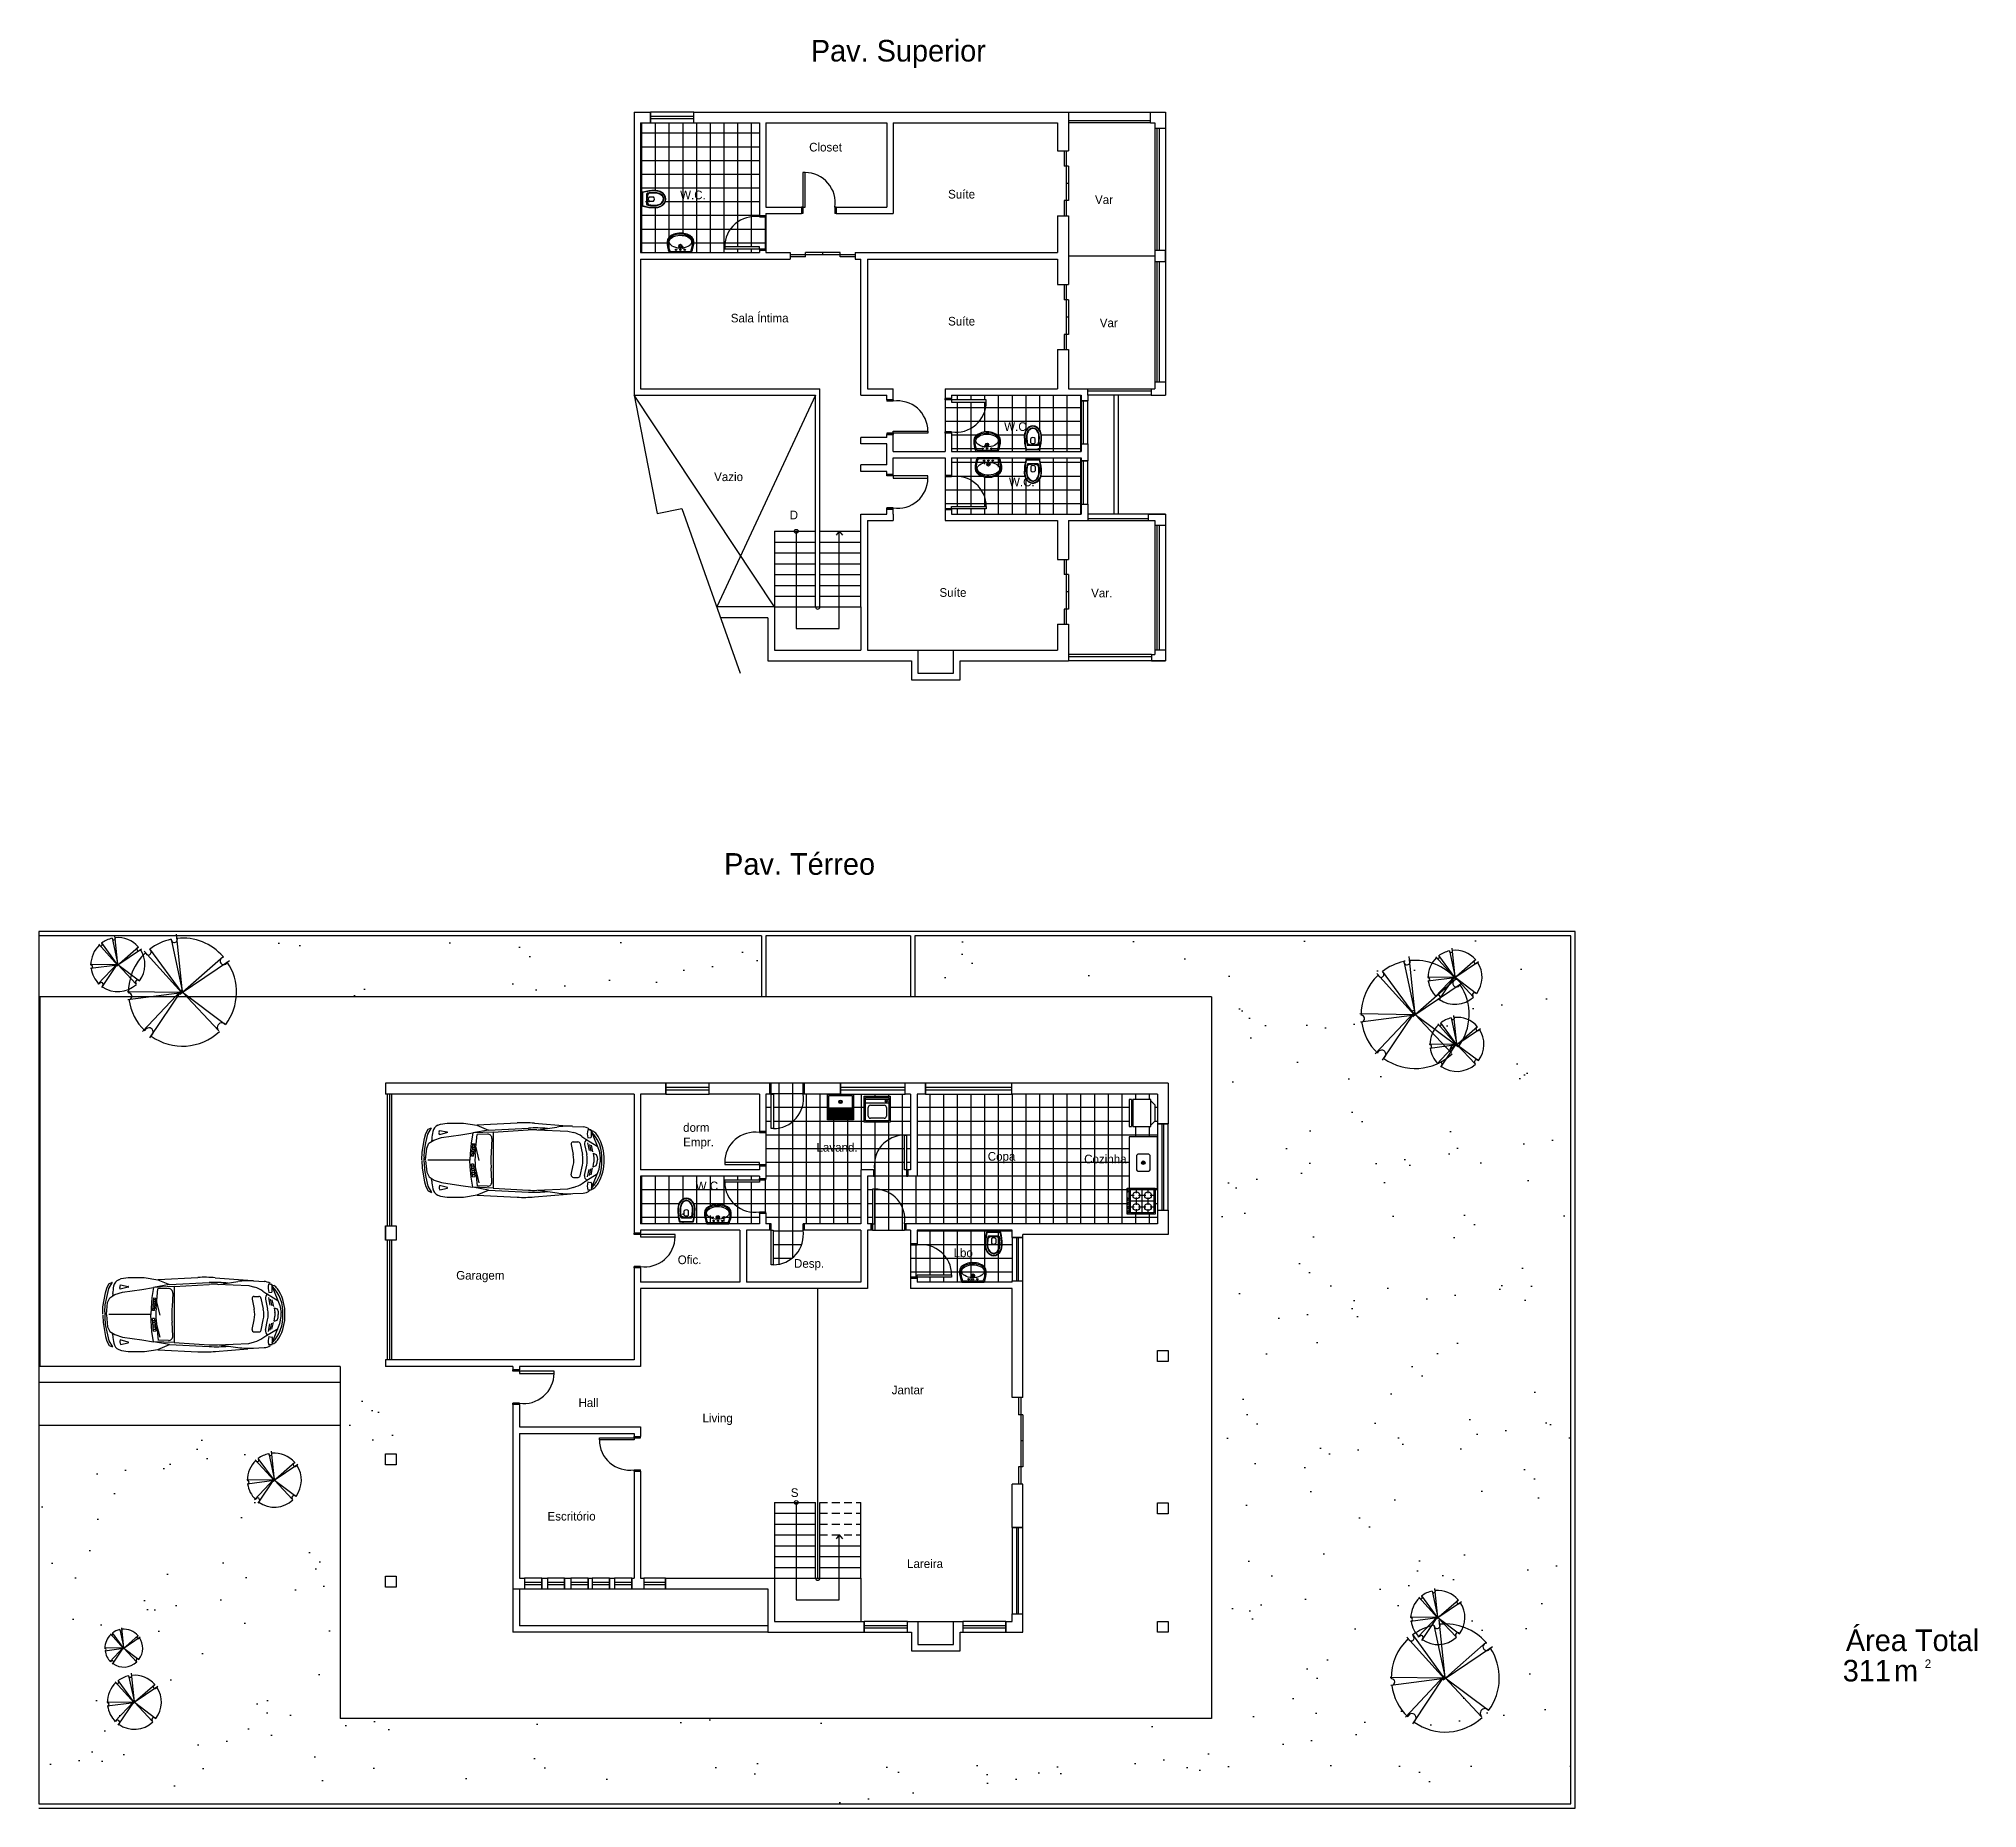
# Model space of a CAD drawing. Extents: x 0 to 44.9, y 0 to 40.9.
import ezdxf

# ---------------------------------------------------------------- set-up
doc = ezdxf.new("R2010")
doc.units = 0
doc.linetypes.add('ACAD_ISO02W100', pattern=[15, 12, -3])
doc.layers.get('0').update_dxf_attribs({"linetype": 'CONTINUOUS'})
for name, color, linetype in [('ARV', 3, 'CONTINUOUS'), ('BLOCO', 5, 'CONTINUOUS'), ('BLOCOS', 5, 'CONTINUOUS'), ('CINZA', 8, 'CONTINUOUS'), ('HACHURA', 1, 'CONTINUOUS'), ('JARDIM', 3, 'CONTINUOUS'), ('PAREDE', 7, 'CONTINUOUS'), ('PONTILHADO', 8, 'ACAD_ISO02W100')]:
    doc.layers.add(name, color=color, linetype=linetype)
doc.styles.add('PADRÃO', font='', dxfattribs={"height": 0.2})
doc.styles.get('PADRÃO').set_extended_font_data('AvantGarde Bk BT')
pattern_1 = [(0, (-128.92026, -140.94637), (0, 0.3175), []), (90, (-128.92026, -140.94637), (-0.3175, 2e-17), [])]

msp = doc.modelspace()

# ---------------------------------------------------------------- texts
at = {"layer": 'HACHURA', "ltscale": 0.015, "style": 'PADRÃO'}
for s, p in [('Closet', (17.826, 38.33)), ('W.C.', (14.84, 37.225)), ('Suíte', (21.041, 37.242)), ('Var', (24.44, 37.115)), ('Sala Íntima', (16.012, 34.376)), ('Suíte', (21.041, 34.303)), ('Var', (24.55, 34.265)), ('W.C.', (22.338, 31.864)), ('Vazio', (15.627, 30.704)), ('W.C.', (22.449, 30.583)), ('D', (17.376, 29.82)), ('Suíte', (20.841, 28.027)), ('Var.', (24.351, 28.014)), ('dorm', (14.91, 15.649)), ('Empr.', (14.91, 15.311)), ('Lavand.', (17.996, 15.191)), ('Copa', (21.958, 14.982)), ('Cozinha', (24.189, 14.92)), ('W.C.', (15.2, 14.298)), ('Ofic.', (14.785, 12.588)), ('Desp.', (17.475, 12.504)), ('Lbo', (21.167, 12.75)), ('Garagem', (9.659, 12.229)), ('Hall', (12.489, 9.283)), ('Jantar', (19.736, 9.576)), ('Living', (15.359, 8.926)), ('S', (17.401, 7.201)), ('Escritório', (11.771, 6.656)), ('Lareira', (20.091, 5.558))]:
    msp.add_text(s, height=0.2, dxfattribs=at).set_placement(p)

# ---------------------------------------------------------------- blocks, each defined once
blk = doc.blocks.new('BOLA')
at = {"layer": 'PAREDE', "ltscale": 0.015}
blk.add_circle((0, 0), 0.0437, dxfattribs=at)
blk = doc.blocks.new('SETA')
at = {"layer": 'PAREDE', "ltscale": 0.015}
for q in [(-0.073, -0.091), (0.073, -0.091)]:
    blk.add_line((0, 0), q, dxfattribs=at)
blk = doc.blocks.new('J15')
at = {"layer": 'BLOCO'}
for p, q in [((1.5, 0.25), (0, 0.25)), ((0, 0.25), (0, 0)), ((1.5, 0.15), (0, 0.15)), ((0, 0.1), (1.5, 0.1)), ((0, 0), (1.5, 0)), ((1.5, 0), (1.5, 0.25))]:
    blk.add_line(p, q, dxfattribs=at)
blk = doc.blocks.new('J2')
at = {"layer": 'BLOCO'}
for p, q in [((0, 0.25), (0, 0)), ((2, 0.25), (0, 0.25)), ((2, 0.15), (0, 0.15)), ((0, 0.1), (2, 0.1)), ((0, 0), (2, 0)), ((2, 0), (2, 0.25))]:
    blk.add_line(p, q, dxfattribs=at)
blk = doc.blocks.new('J1')
at = {"layer": 'BLOCO'}
for p, q in [((0, 0.25), (0, 0)), ((1, 0.25), (0, 0.25)), ((1, 0.15), (0, 0.15)), ((0, 0.1), (1, 0.1)), ((0, 0), (1, 0)), ((1, 0), (1, 0.25))]:
    blk.add_line(p, q, dxfattribs=at)
blk = doc.blocks.new('P80D25')
at = {"layer": 'BLOCO', "ltscale": 0.015}
for p, q in [((0, 0.25), (0, 0)), ((0, 0.25), (0.03, 0.25)), ((0, 0), (0.8, 0)), ((0.03, 0.25), (0.03, 0)), ((0.77, 0.25), (0.77, 0)), ((0.77, 0.25), (0.8, 0.25)), ((0.8, 0.25), (0.8, 0))]:
    blk.add_line(p, q, dxfattribs=at)
at = {"layer": 'BLOCO'}
blk.add_lwpolyline([(0.77, 0.25), (0.72, 0.25), (0.72, 1.05), (0.77, 1.05)], close=True, dxfattribs=at)
at = {"layer": 'BLOCO', "ltscale": 0.015}
blk.add_arc((0.72, 0.352), 0.698, 90, 188.4445, dxfattribs=at)
blk = doc.blocks.new('P80D15')
at = {"layer": 'BLOCO', "ltscale": 0.015}
for p, q in [((0, 0.15), (0, 0)), ((0, 0.15), (0.03, 0.15)), ((0, 0), (0.03, 0)), ((0.03, 0.15), (0.03, 0)), ((0.77, 0.15), (0.77, 0)), ((0.77, 0.15), (0.8, 0.15)), ((0.77, 0), (0.8, 0)), ((0.8, 0.15), (0.8, 0))]:
    blk.add_line(p, q, dxfattribs=at)
at = {"layer": 'BLOCO'}
blk.add_lwpolyline([(0.77, 0.15), (0.72, 0.15), (0.72, 0.95), (0.77, 0.95)], close=True, dxfattribs=at)
at = {"layer": 'BLOCO', "ltscale": 0.015}
blk.add_arc((0.72, 0.252), 0.698, 90, 188.4445, dxfattribs=at)
blk = doc.blocks.new('P80E15')
at = {"layer": 'BLOCO', "ltscale": 0.015}
for p, q in [((0.03, 0.15), (0, 0.15)), ((0, 0.15), (0, 0)), ((0.03, 0), (0, 0)), ((0.03, 0.15), (0.03, 0)), ((0.8, 0.15), (0.77, 0.15)), ((0.77, 0.15), (0.77, 0)), ((0.8, 0), (0.77, 0)), ((0.8, 0.15), (0.8, 0))]:
    blk.add_line(p, q, dxfattribs=at)
at = {"layer": 'BLOCO'}
blk.add_lwpolyline([(0.03, 0.15), (0.08, 0.15), (0.08, 0.95), (0.03, 0.95)], close=True, dxfattribs=at)
at = {"layer": 'BLOCO', "ltscale": 0.015}
blk.add_arc((0.08, 0.252), 0.698, 351.5555, 90, dxfattribs=at)
blk = doc.blocks.new('J40')
at = {"layer": 'BLOCO'}
for p, q in [((0, 0.25), (0, 0)), ((0.4, 0.25), (0, 0.25)), ((0.4, 0.15), (0, 0.15)), ((0, 0.1), (0.4, 0.1)), ((0, 0), (0.4, 0)), ((0.4, 0), (0.4, 0.25))]:
    blk.add_line(p, q, dxfattribs=at)
blk = doc.blocks.new('J50')
at = {"layer": 'BLOCO'}
for p, q in [((0, 0.25), (0, 0)), ((0.5, 0.25), (0, 0.25)), ((0.5, 0.15), (0, 0.15)), ((0, 0.1), (0.5, 0.1)), ((0, 0), (0.5, 0)), ((0.5, 0), (0.5, 0.25))]:
    blk.add_line(p, q, dxfattribs=at)
blk = doc.blocks.new('VASOSAN')
at = {"layer": 'BLOCOS'}
for p, q in [((-0.145, 0.05), (0.145, 0.05)), ((-0.145, 0.04), (0.145, 0.04)), ((-0.116, 0.15), (0.116, 0.15)), ((-0.116, 0.14), (0.116, 0.14)), ((-0.05, 0.2), (-0.05, 0.3)), ((0.05, 0.2), (0.05, 0.3))]:
    blk.add_line(p, q, dxfattribs=at)
for centre, radius, start, end in [((-0.145, 0.06), 0.02, 195.5363, 270), ((-0.145, 0.06), 0.01, 195.5347, 270), ((-0.116, 0.16), 0.02, 189.3868, 270), ((-0.116, 0.16), 0.01, 189.3844, 270), ((0, 0.25), 0.0707, 44.9896, 134.9689), ((0, 0.25), 0.0707, 225.0311, 315.0104), ((0.116, 0.16), 0.01, 270, 350.5759), ((0.116, 0.16), 0.02, 270, 350.5771), ((0.145, 0.06), 0.01, 270, 344.4831), ((0.145, 0.06), 0.02, 270, 344.4637)]:
    blk.add_arc(centre, radius, start, end, dxfattribs=at)
for centre, major_axis, ratio, start_param, end_param in [((0, 0.34), (0, 0.25), 0.8, 4.712389, 7.853982), ((0, 0.34), (0, 0.5), 0.4, 1.570796, 2.178171), ((0, 0.2), (-0.132, 0), 0.380108, 0, 3.141593), ((0, 0.34), (0, 0.5), 0.4, 4.105014, 4.712389)]:
    blk.add_ellipse(centre, major_axis=major_axis, ratio=ratio, start_param=start_param, end_param=end_param, dxfattribs=at)
for points, knots in [([(0.19, 0.34), (0.19, 0.385), (0.18, 0.43), (0.128, 0.535), (0.067, 0.577), (-0.056, 0.582), (-0.118, 0.544), (-0.177, 0.44), (-0.19, 0.39), (-0.19, 0.34)], [4.712389, 4.712389, 4.712389, 4.712389, 5.268705, 5.268705, 6.251972, 6.251972, 7.235239, 7.235239, 7.853982, 7.853982, 7.853982, 7.853982]), ([(0.15, 0.34), (0.15, 0.379), (0.141, 0.418), (0.098, 0.505), (0.052, 0.537), (-0.036, 0.543), (-0.083, 0.519), (-0.137, 0.434), (-0.15, 0.387), (-0.15, 0.34)], [4.712389, 4.712389, 4.712389, 4.712389, 5.267304, 5.267304, 6.225165, 6.225165, 7.183027, 7.183027, 7.853982, 7.853982, 7.853982, 7.853982]), ([(0.14, 0.34), (0.14, 0.377), (0.131, 0.415), (0.086, 0.506), (0.035, 0.535), (-0.049, 0.525), (-0.088, 0.498), (-0.13, 0.419), (-0.14, 0.379), (-0.14, 0.34)], [4.712389, 4.712389, 4.712389, 4.712389, 5.266985, 5.266985, 6.376176, 6.376176, 7.268653, 7.268653, 7.853982, 7.853982, 7.853982, 7.853982]), ([(-0.19, 0.34), (-0.19, 0.263), (-0.183, 0.186), (-0.165, 0.096), (-0.16, 0.076), (-0.155, 0.057)], [1.5707963, 1.5707963, 1.5707963, 1.5707963, 2.0374558, 2.0374558, 2.1781714, 2.1781714, 2.1781714, 2.1781714]), ([(0.126, 0.158), (0.13, 0.188), (0.134, 0.22), (0.139, 0.281), (0.14, 0.31), (0.14, 0.34)], [4.3194242, 4.3194242, 4.3194242, 4.3194242, 4.5261468, 4.5261468, 4.712389, 4.712389, 4.712389, 4.712389]), ([(0.135, 0.157), (0.141, 0.188), (0.145, 0.222), (0.149, 0.283), (0.15, 0.312), (0.15, 0.34)], [4.3194149, 4.3194149, 4.3194149, 4.3194149, 4.5352774, 4.5352774, 4.712389, 4.712389, 4.712389, 4.712389]), ([(0.155, 0.057), (0.171, 0.118), (0.183, 0.188), (0.189, 0.287), (0.19, 0.314), (0.19, 0.34)], [4.1050166, 4.1050166, 4.1050166, 4.1050166, 4.5531772, 4.5531772, 4.712389, 4.712389, 4.712389, 4.712389])]:
    blk.add_open_spline(points, degree=3, knots=knots, dxfattribs=at)
for points in [[(-0.15, 0.34), (-0.15, 0.277), (-0.145, 0.214), (-0.135, 0.157)], [(-0.14, 0.34), (-0.14, 0.278), (-0.135, 0.215), (-0.126, 0.158)]]:
    blk.add_open_spline(points, degree=3, dxfattribs=at)
blk = doc.blocks.new('LAVAT')
at = {"layer": 'BLOCOS'}
for p, q in [((-0.257, 0), (0.257, 0)), ((-0.241, 0.025), (0.241, 0.025))]:
    blk.add_line(p, q, dxfattribs=at)
for centre, radius in [((-0.1, 0.065), 0.015), ((0, 0.15), 0.04), ((0, 0.15), 0.02), ((0, 0.065), 0.015), ((0.1, 0.065), 0.015)]:
    blk.add_circle(centre, radius, dxfattribs=at)
for centre, radius, start, end in [((0.31, 0.25), 0.62, 180, 203.78), ((0.31, 0.25), 0.595, 180, 202.2114), ((-0.31, 0.25), 0.595, 337.7886, 360), ((-0.31, 0.25), 0.62, 336.22, 0)]:
    blk.add_arc(centre, radius, start, end, dxfattribs=at)
blk.add_ellipse((0, 0.25), major_axis=(0.31, 0), ratio=0.645161, start_param=0, end_param=3.141593, dxfattribs=at)
for points, knots in [([(0.285, 0.25), (0.285, 0.3), (0.245, 0.354), (0.101, 0.423), (0, 0.434), (-0.174, 0.399), (-0.244, 0.353), (-0.28, 0.286), (-0.285, 0.268), (-0.285, 0.25)], [0, 0, 0, 0, 0.936148, 0.936148, 1.872296, 1.872296, 2.808445, 2.808445, 3.139385, 3.139385, 3.139385, 3.139385]), ([(0.26, 0.25), (0.26, 0.278), (0.242, 0.313), (0.164, 0.37), (0.103, 0.392), (-0.029, 0.404), (-0.098, 0.394), (-0.203, 0.348), (-0.24, 0.314), (-0.266, 0.253), (-0.263, 0.224), (-0.216, 0.162), (-0.168, 0.131), (-0.048, 0.098), (0.023, 0.096), (0.148, 0.123), (0.201, 0.15), (0.251, 0.205), (0.26, 0.229), (0.26, 0.25)], [0, 0, 0, 0, 0.718092, 0.718092, 1.436184, 1.436184, 2.154275, 2.154275, 2.872367, 2.872367, 3.590459, 3.590459, 4.308551, 4.308551, 5.026643, 5.026643, 5.744734, 5.744734, 6.283185, 6.283185, 6.283185, 6.283185])]:
    blk.add_open_spline(points, degree=3, knots=knots, dxfattribs=at)
blk = doc.blocks.new('GELAD')
at = {"layer": 'BLOCOS'}
for p, q in [((0.31, 0.65), (-0.31, 0.65)), ((-0.31, 0.65), (-0.31, 0.6)), ((0.31, 0.6), (-0.31, 0.6)), ((0.31, 0.57), (-0.31, 0.57)), ((-0.31, 0.57), (-0.31, 0.15)), ((-0.28, 0.6), (-0.28, 0.57)), ((0.28, 0.57), (0.28, 0.6)), ((0.31, 0.6), (0.31, 0.65)), ((0.31, 0.15), (0.31, 0.57)), ((-0.31, 0.15), (0.31, 0.15)), ((-0.18, 0.05), (-0.28, 0.15)), ((-0.18, 0.05), (0.18, 0.05)), ((0.18, 0.05), (0.28, 0.15))]:
    blk.add_line(p, q, dxfattribs=at)
blk = doc.blocks.new('PIA')
at = {"layer": 'BLOCOS'}
blk.add_lwpolyline([(-0.6, 0), (0.6, 0), (0.6, 0.65), (-0.6, 0.65)], close=True, dxfattribs=at)
blk.add_lwpolyline([(-0.15, 0.165), (0.15, 0.165, 0.414214), (0.2, 0.215), (0.2, 0.435, 0.414214), (0.15, 0.485), (-0.15, 0.485, 0.414214), (-0.2, 0.435), (-0.2, 0.215, 0.414214)], format="xyb", close=True, dxfattribs=at)
for radius in [0.04, 0.02]:
    blk.add_circle((0, 0.325), radius, dxfattribs=at)
blk = doc.blocks.new('FOGÃO4B')
at = {"layer": 'BLOCOS'}
for p, q in [((-0.3, 0.7), (0.3, 0.7)), ((-0.3, 0.05), (-0.3, 0.7)), ((-0.3, 0.65), (0.3, 0.65)), ((-0.27, 0.62), (0.27, 0.62)), ((-0.27, 0.08), (-0.27, 0.62)), ((-0.27, 0.485), (-0.185, 0.485)), ((-0.135, 0.535), (-0.135, 0.62)), ((-0.085, 0.485), (0.085, 0.485)), ((0, 0.08), (0, 0.62)), ((0.135, 0.535), (0.135, 0.62)), ((0.185, 0.485), (0.27, 0.485)), ((0.27, 0.62), (0.27, 0.08)), ((0.3, 0.7), (0.3, 0.05)), ((0.3, 0.05), (-0.3, 0.05)), ((-0.27, 0.35), (0.27, 0.35)), ((-0.27, 0.215), (-0.185, 0.215)), ((0.27, 0.08), (-0.27, 0.08)), ((-0.135, 0.265), (-0.135, 0.435)), ((-0.135, 0.08), (-0.135, 0.165)), ((-0.085, 0.215), (0.085, 0.215)), ((0.135, 0.265), (0.135, 0.435)), ((0.135, 0.08), (0.135, 0.165)), ((0.185, 0.215), (0.27, 0.215))]:
    blk.add_line(p, q, dxfattribs=at)
for centre in [(-0.135, 0.485), (0.135, 0.485), (-0.135, 0.215), (0.135, 0.215)]:
    blk.add_circle(centre, 0.08, dxfattribs=at)
for centre in [(-0.24, 0.675), (-0.144, 0.675), (-0.048, 0.675), (0.048, 0.675), (0.24, 0.675)]:
    blk.add_ellipse(centre, major_axis=(-0.03, 0), ratio=0.5, dxfattribs=at)
blk = doc.blocks.new('TANQUE')
at = {"layer": 'BLOCOS'}
for p, q in [((-0.3, 0.6), (0.3, 0.6)), ((-0.3, 0), (-0.3, 0.6)), ((-0.27, 0.57), (0.27, 0.57)), ((-0.27, 0.03), (-0.27, 0.57)), ((-0.27, 0.54), (0.27, 0.54)), ((-0.27, 0.51), (0.27, 0.51)), ((-0.27, 0.48), (0.27, 0.48)), ((-0.27, 0.45), (0.27, 0.45)), ((0.27, 0.57), (0.27, 0.03)), ((0.3, 0.6), (0.3, 0)), ((0.3, 0), (-0.3, 0)), ((-0.27, 0.42), (0.27, 0.42)), ((-0.27, 0.39), (0.27, 0.39)), ((-0.27, 0.36), (0.27, 0.36)), ((-0.27, 0.33), (0.27, 0.33)), ((0.27, 0.03), (-0.27, 0.03))]:
    blk.add_line(p, q, dxfattribs=at)
for radius in [0.04, 0.02]:
    blk.add_circle((0, 0.18), radius, dxfattribs=at)
blk = doc.blocks.new('MÁQUINA')
at = {"layer": 'BLOCOS'}
for p, q in [((-0.3, 0.65), (0.3, 0.65)), ((-0.3, 0.05), (-0.3, 0.65)), ((-0.27, 0.62), (0.27, 0.62)), ((-0.27, 0.08), (-0.27, 0.62)), ((-0.21, 0.31), (-0.21, 0.51)), ((-0.16, 0.56), (0.16, 0.56)), ((0.21, 0.51), (0.21, 0.31)), ((0.27, 0.62), (0.27, 0.08)), ((0.3, 0.65), (0.3, 0.05)), ((0.3, 0.05), (-0.3, 0.05)), ((0.27, 0.2), (-0.27, 0.2)), ((0.27, 0.12), (-0.27, 0.12)), ((0.27, 0.08), (-0.27, 0.08)), ((0.16, 0.26), (-0.16, 0.26))]:
    blk.add_line(p, q, dxfattribs=at)
for centre, start, end in [((-0.16, 0.51), 90, 180), ((0.16, 0.51), 360, 90), ((-0.16, 0.31), 180, 270), ((0.16, 0.31), 270, 360)]:
    blk.add_arc(centre, 0.05, start, end, dxfattribs=at)
blk.add_ellipse((-0.208, 0.161), major_axis=(-0.0301, 0), ratio=0.716981, dxfattribs=at)
blk = doc.blocks.new('SUPERIOR')
at = {"layer": 'HACHURA', "ltscale": 0.015, "style": 'PADRÃO'}
blk.add_text('Pav. Superior', height=0.5, dxfattribs=at).set_placement((-1.769, -0.192))
blk = doc.blocks.new('TÉRREO')
at = {"layer": 'HACHURA', "ltscale": 0.015, "style": 'PADRÃO'}
blk.add_text('Pav. Térreo', height=0.5, dxfattribs=at).set_placement((-1.92, -0.247))
blk = doc.blocks.new('A_03')
at = {"layer": 'ARV'}
for p, q in [((-0.032, 0.054), (-0.102, 0.726)), ((-0.04, 0.044), (-0.476, 0.526)), ((-0.413, 0.556), (-0.04, 0.044)), ((-0.164, 0.667), (-0.032, 0.054)), ((-0.057, 0.029), (0.441, 0.467)), ((0.512, 0.415), (-0.057, 0.029)), ((-0.04, 0.051), (-0.672, 0.059)), ((-0.663, -0.03), (-0.04, 0.051)), ((-0.494, -0.401), (-0.04, 0.081)), ((-0.04, 0.081), (-0.413, -0.475)), ((-0.032, 0.054), (0.468, -0.32)), ((0.388, -0.394), (-0.032, 0.054))]:
    blk.add_line(p, q, dxfattribs=at)
for centre, radius, start, end in [((-0.127, 0.664), 0.037, 175.6543, 19.6938), ((-0.032, 0.054), 0.625, 41.0541, 95.5311), ((-0.032, 0.054), 0.625, 133.2426, 180.9743), ((-0.427, 0.516), 0.0334, 201.2821, 48.2736), ((-0.032, 0.054), 0.625, 102.158, 127.2526), ((0.446, 0.414), 0.0427, 89.2094, 344.6286), ((-0.032, 0.054), 0.625, 323.2022, 33.8211), ((-0.655, 0.006), 0.0378, 285.6846, 88.001), ((-0.032, 0.054), 0.625, 187.876, 225.8833), ((-0.419, -0.408), 0.0497, 310.6567, 163.4448), ((-0.032, 0.054), 0.625, 234.6715, 313.133), ((0.426, -0.355), 0.0546, 40.7148, 224.88)]:
    blk.add_arc(centre, radius, start, end, dxfattribs=at)
blk = doc.blocks.new('C-01')
for p, q in [((-2.196, 0.215), (-2.138, 0.536)), ((-2.138, 0.536), (-2.109, 0.646)), ((-2.109, 0.646), (-2.057, 0.747)), ((-2.109, 0.43), (-2.062, 0.637)), ((-2.062, 0.637), (-1.978, 0.781)), ((-2.057, 0.747), (-1.978, 0.781)), ((-1.972, 0.52), (-1.976, 0.461)), ((-1.831, 0.842), (-1.773, 0.867)), ((-1.796, 0.62), (-1.804, 0.658)), ((-1.802, 0.687), (-1.79, 0.721)), ((-1.612, 0.669), (-1.796, 0.62)), ((-1.79, 0.721), (-1.613, 0.684)), ((-1.773, 0.867), (-1.616, 0.889)), ((-1.616, 0.889), (-1.24, 0.889)), ((-1.24, 0.889), (-0.927, 0.84)), ((-0.659, 0.727), (-1.026, 0.665)), ((-0.552, 0.682), (-1.026, 0.665)), ((-0.966, 0.178), (-0.924, 0.627)), ((-0.927, 0.84), (-0.659, 0.727)), ((-0.684, 0.636), (-0.924, 0.627)), ((-0.922, 0.847), (0, 0.894)), ((-0.659, 0.727), (0.263, 0.774)), ((-0.58, 0.53), (-0.599, 0.212)), ((-0.552, 0.682), (0.261, 0.733)), ((-0.552, 0.682), (-0.551, -0.613)), ((0.402, 0.888), (1.156, 0.828)), ((0.455, 0.735), (1.176, 0.704)), ((0.488, 0.734), (0.925, 0.798)), ((1.176, 0.704), (1.31, 0.669)), ((1.287, 0.815), (1.531, 0.802)), ((1.301, 0.455), (1.411, 0.455)), ((1.503, 0.579), (1.594, 0.516)), ((1.59, 0.519), (1.853, 0.359)), ((1.708, 0.731), (1.637, 0.736)), ((1.641, 0.546), (1.709, 0.557)), ((1.667, 0.743), (1.699, 0.729)), ((1.72, 0.57), (1.72, 0.718)), ((1.72, 0.688), (1.898, 0.248)), ((1.724, 0.718), (1.754, 0.706)), ((-2.201, 0.043), (-2.196, 0.215)), ((-2.152, 0.1), (-2.143, 0.259)), ((-2.143, 0.259), (-2.109, 0.43)), ((-1.091, 0.034), (-2.064, 0.034)), ((-1.029, 0.419), (-1.052, 0.126)), ((-1.004, 0.126), (-1.052, 0.126)), ((-0.999, 0.176), (-1.048, 0.176)), ((-0.995, 0.226), (-1.044, 0.226)), ((-0.99, 0.276), (-1.04, 0.276)), ((-0.985, 0.326), (-1.037, 0.326)), ((-0.98, 0.376), (-1.033, 0.376)), ((-1.029, 0.419), (-0.977, 0.411)), ((-1.004, 0.126), (-0.977, 0.411)), ((-0.962, 0.353), (-0.88, 0.023)), ((1.253, 0.394), (1.301, 0.16)), ((1.46, 0.415), (1.513, 0.16)), ((1.564, 0.395), (1.613, 0.16)), ((1.63, 0.43), (1.666, 0.256)), ((1.674, 0.395), (1.707, 0.239)), ((1.714, 0.379), (1.747, 0.222)), ((1.764, 0.193), (1.781, 0.086)), ((1.764, 0.193), (1.831, 0.165)), ((1.831, 0.165), (1.855, 0.103)), ((1.855, 0.103), (1.859, 0.037)), ((1.855, -0.029), (1.859, 0.037)), ((1.898, 0.248), (1.925, 0.086)), ((-2.152, -0.034), (-2.143, -0.193)), ((-2.143, -0.193), (-2.108, -0.364)), ((-2.108, -0.364), (-2.061, -0.571)), ((-1.971, -0.453), (-1.975, -0.394)), ((-1.029, -0.351), (-1.052, -0.058)), ((-1.004, -0.058), (-1.052, -0.058)), ((-0.999, -0.108), (-1.048, -0.108)), ((-0.995, -0.158), (-1.044, -0.158)), ((-0.99, -0.208), (-1.04, -0.208)), ((-0.985, -0.258), (-1.037, -0.258)), ((-0.98, -0.308), (-1.033, -0.308)), ((-1.029, -0.351), (-0.977, -0.343)), ((-1.004, -0.058), (-0.977, -0.343)), ((-0.966, -0.11), (-0.923, -0.559)), ((-0.962, -0.16), (-0.88, -0.49)), ((-0.579, -0.461), (-0.598, -0.143)), ((1.256, -0.307), (1.302, -0.087)), ((1.305, -0.367), (1.414, -0.367)), ((1.463, -0.328), (1.513, -0.087)), ((1.504, -0.506), (1.595, -0.442)), ((1.565, -0.322), (1.613, -0.087)), ((1.591, -0.446), (1.854, -0.285)), ((1.63, -0.356), (1.666, -0.183)), ((1.674, -0.322), (1.707, -0.165)), ((1.714, -0.305), (1.747, -0.148)), ((1.721, -0.615), (1.898, -0.174)), ((1.764, -0.12), (1.781, -0.013)), ((1.764, -0.12), (1.831, -0.091)), ((1.831, -0.091), (1.855, -0.029)), ((1.898, -0.174), (1.925, -0.013)), ((-2.061, -0.571), (-1.976, -0.714)), ((-1.829, -0.776), (-1.771, -0.8)), ((-1.795, -0.553), (-1.803, -0.591)), ((-1.801, -0.62), (-1.789, -0.654)), ((-1.611, -0.602), (-1.795, -0.553)), ((-1.789, -0.654), (-1.611, -0.617)), ((-1.771, -0.8), (-1.614, -0.821)), ((-1.614, -0.821), (-1.238, -0.821)), ((-1.238, -0.821), (-0.925, -0.772)), ((-0.552, -0.613), (-1.026, -0.596)), ((-0.659, -0.658), (-1.025, -0.596)), ((-0.925, -0.772), (-0.657, -0.658)), ((-0.683, -0.567), (-0.924, -0.558)), ((-0.92, -0.779), (0.002, -0.824)), ((-0.659, -0.658), (0.263, -0.705)), ((-0.551, -0.613), (0.263, -0.663)), ((0.403, -0.818), (1.157, -0.755)), ((0.457, -0.664), (1.177, -0.632)), ((0.49, -0.663), (0.927, -0.726)), ((1.177, -0.632), (1.311, -0.596)), ((1.289, -0.742), (1.533, -0.729)), ((1.709, -0.658), (1.638, -0.662)), ((1.642, -0.472), (1.71, -0.484)), ((1.668, -0.669), (1.7, -0.656)), ((1.721, -0.496), (1.721, -0.645)), ((1.726, -0.645), (1.755, -0.632))]:
    blk.add_line(p, q)
for points in [[(-2.118, 0.039), (-2.09, 0.311), (-2.037, 0.422), (-1.921, 0.496), (-1.745, 0.554), (-1.3, 0.617), (-1.026, 0.665), (-1.064, 0.428), (-1.083, 0.18), (-1.091, 0.034)], [(-2.201, 0.023), (-2.195, -0.149), (-2.137, -0.47), (-2.107, -0.58), (-2.055, -0.681), (-1.976, -0.714)], [(-2.118, 0.027), (-2.089, -0.245), (-2.036, -0.356), (-1.92, -0.429), (-1.744, -0.487), (-1.299, -0.55), (-1.025, -0.596), (-1.063, -0.36), (-1.083, -0.112), (-1.091, 0.034)]]:
    blk.add_lwpolyline(points)
for centre, radius, start, end in [((0.157, -2.15), 3.048, 85.3952, 92.9452), ((-0.452, 0.416), 1.524, 169.4663, 176.0811), ((-1.753, 0.658), 0.2, 112.7478, 169.4663), ((-1.755, 0.669), 0.0508, 159.9787, 192.5384), ((-1.614, 0.676), 0.00762, 284.96, 78.1125), ((-0.68, 0.536), 0.1, 356.7256, 92.0722), ((0.377, -1.092), 1.829, 87.5491, 93.6237), ((0.42, -2.27), 3.048, 84.6964, 92.9452), ((1.192, -1.011), 1.829, 86.9998, 98.3676), ((1.301, 0.405), 0.05, 90, 191.7694), ((1.154, 0.08), 0.61, 55.07, 75.2551), ((1.411, 0.405), 0.05, 11.7694, 90), ((1.517, 0.518), 0.284, 57.3299, 87.1824), ((1.662, 0.416), 0.1, 118.178, 191.7694), ((1.99, 0.648), 0.364, 166.0961, 196.3535), ((1.707, 0.718), 0.0127, 0, 86.3304), ((1.707, 0.57), 0.0127, 279.6077, 360), ((1.12, 0.093), 0.847, 356.2451, 44.5195), ((1.695, 0.565), 0.152, 46.3836, 67.2014), ((1.5, 0.36), 0.436, 30.4577, 46.3836), ((1.003, 0.068), 1.012, 358.0694, 30.4577), ((-0.935, 0.034), 1.219, 176.8942, 183.2188), ((0.551, 0.036), 1.524, 174.6214, 185.4916), ((2.444, 0.037), 3.048, 176.7256, 183.3874), ((0.704, 0.036), 0.61, 348.3436, 11.7694), ((0.916, 0.036), 0.61, 348.3436, 11.7694), ((1.016, 0.036), 0.61, 348.3436, 11.7694), ((1.12, -0.02), 0.847, 315.5935, 3.8679), ((1.481, 0.037), 0.305, 350.7246, 9.3883), ((1.003, 0.004), 1.012, 329.6553, 2.0435), ((1.624, 0.037), 0.305, 350.7246, 9.3883), ((1.305, -0.317), 0.05, 168.3436, 270), ((1.414, -0.317), 0.05, 270, 348.3436), ((1.663, -0.342), 0.1, 168.3436, 242.009), ((-0.451, -0.346), 1.524, 184.0319, 190.6466), ((-1.752, -0.591), 0.2, 190.6466, 247.3652), ((-1.753, -0.602), 0.0508, 167.5746, 200.1342), ((-1.613, -0.609), 0.00762, 282.0005, 75.153), ((-0.679, -0.467), 0.1, 267.9278, 3.3874), ((0.153, 2.22), 3.048, 267.1678, 274.7177), ((0.375, 1.163), 1.829, 266.4893, 272.5638), ((0.42, 2.339), 3.048, 267.0548, 275.3036), ((1.189, 1.084), 1.829, 261.7454, 273.1132), ((1.154, -0.007), 0.61, 284.8579, 305.0429), ((1.518, -0.445), 0.284, 272.9306, 302.783), ((1.991, -0.574), 0.364, 163.7595, 194.0169), ((1.709, -0.645), 0.0127, 273.7825, 0.113), ((1.708, -0.496), 0.0127, 0.113, 80.5053), ((1.696, -0.492), 0.152, 292.9116, 313.7293), ((1.5, -0.287), 0.436, 313.7293, 329.6553)]:
    blk.add_arc(centre, radius, start, end)
blk = doc.blocks.new('AREA')
at = {"layer": 'HACHURA', "ltscale": 0.1, "style": 'PADRÃO'}
for s, p in [('Área Total', (-2.498, 0.433)), ('m', (-1.384, -0.269))]:
    blk.add_text(s, height=0.5, dxfattribs=at).set_placement(p)
at = {"layer": 'HACHURA', "ltscale": 0.015, "style": 'PADRÃO'}
blk.add_text('2', height=0.2, dxfattribs=at).set_placement((-0.673, 0.04))
blk.add_attdef('100', (-2.57, -0.269), '', height=0.5, dxfattribs=at)

# ---------------------------------------------------------------- hatches: boundary and pattern name
at = {"layer": 'HACHURA', "ltscale": 0.015}
h = msp.add_hatch(dxfattribs=at)
h.set_pattern_fill('NET', color=256, scale=0.1, style=0)
h.set_pattern_definition(pattern_1)
edge = h.paths.add_edge_path()
edge.add_line((16.673, 38.992), (15.157, 38.992))
edge.add_line((15.157, 38.992), (14.157, 38.992))
edge.add_line((14.157, 38.992), (13.923, 38.992))
edge.add_line((13.923, 38.992), (13.923, 35.992))
edge.add_line((13.923, 35.992), (14.59, 35.992))
edge.add_arc((15.157, 36.242), 0.62, 180, 203.78, ccw=False)
edge.add_ellipse((14.847, 36.242), major_axis=(0.31, 0), ratio=0.645161, start_angle=0, end_angle=180, ccw=False)
edge.add_arc((14.537, 36.242), 0.62, 336.22, 360, ccw=False)
edge.add_line((15.104, 35.992), (16.673, 35.992))
edge.add_line((16.673, 35.992), (16.673, 36.046))
edge.add_line((16.673, 36.046), (16.673, 36.076))
edge.add_line((16.673, 36.076), (15.873, 36.076))
edge.add_line((15.873, 36.076), (15.873, 36.126))
edge.add_arc((16.571, 36.126), 0.698, 81.5555, 180, ccw=False)
edge.add_line((16.673, 36.816), (16.673, 36.846))
edge.add_line((16.673, 36.846), (16.673, 38.992))
edge = h.paths.add_edge_path(flags=16)
edge.add_ellipse((14.263, 37.228), major_axis=(0.25, 0), ratio=0.8, start_angle=270, end_angle=450, ccw=False)
edge.add_ellipse((14.263, 37.228), major_axis=(0.5, 0), ratio=0.4, start_angle=235.2, end_angle=270, ccw=False)
edge.add_arc((13.983, 37.083), 0.02, 180, 258.1773, ccw=False)
edge.add_line((13.963, 37.083), (13.963, 37.373))
edge.add_arc((13.983, 37.373), 0.02, 101.8227, 180, ccw=False)
edge.add_ellipse((14.263, 37.228), major_axis=(0.5, 0), ratio=0.4, start_angle=90, end_angle=124.8, ccw=False)
h.paths.add_polyline_path([(16.823, 36.816), (16.673, 36.816, 0.45807), (15.873, 36.126), (16.673, 36.126), (16.673, 36.076), (16.823, 36.076)])
h.paths.add_polyline_path([(14.784, 37.169), (15.496, 37.169), (15.496, 37.481), (14.784, 37.481)], flags=24)
h = msp.add_hatch(dxfattribs=at)
h.set_pattern_fill('NET', color=256, scale=0.1, style=0)
h.set_pattern_definition(pattern_1)
h.paths.add_polyline_path([(21.923, 32.533), (21.123, 32.533), (21.123, 32.583), (20.973, 32.583), (20.973, 31.843), (21.123, 31.843, 0.45807)])
h.paths.add_polyline_path([(21.123, 30.806), (20.973, 30.806), (20.973, 30.066), (21.123, 30.066), (21.123, 30.116), (21.923, 30.116, 0.45807)])
edge = h.paths.add_edge_path()
edge.add_arc((22.284, 30.992), 0.62, 156.22, 180, ccw=False)
edge.add_line((21.716, 31.242), (21.123, 31.242))
edge.add_line((21.123, 31.242), (21.123, 30.836))
edge.add_line((21.123, 30.836), (21.123, 30.806))
edge.add_arc((21.226, 30.116), 0.698, 0, 98.4445, ccw=False)
edge.add_line((21.923, 30.116), (21.923, 30.066))
edge.add_line((21.923, 30.066), (21.123, 30.066))
edge.add_line((21.123, 30.066), (21.123, 30.036))
edge.add_line((21.123, 30.036), (21.123, 29.942))
edge.add_line((21.123, 29.942), (24.123, 29.942))
edge.add_line((24.123, 29.942), (24.123, 30.172))
edge.add_line((24.123, 30.172), (24.123, 31.172))
edge.add_line((24.123, 31.172), (24.123, 31.242))
edge.add_line((24.123, 31.242), (22.231, 31.242))
edge.add_arc((21.664, 30.992), 0.62, 0, 23.78, ccw=False)
edge.add_ellipse((21.974, 30.992), major_axis=(-0.31, 0), ratio=0.645161, start_angle=0, end_angle=180, ccw=False)
edge = h.paths.add_edge_path(flags=16)
edge.add_ellipse((23.003, 30.902), major_axis=(0, -0.5), ratio=0.4, start_angle=235.2, end_angle=270, ccw=False)
edge.add_arc((22.858, 31.182), 0.02, 90, 168.1773, ccw=False)
edge.add_line((22.858, 31.202), (23.148, 31.202))
edge.add_arc((23.148, 31.182), 0.02, 11.8227, 90, ccw=False)
edge.add_ellipse((23.003, 30.902), major_axis=(0, -0.5), ratio=0.4, start_angle=90, end_angle=124.8, ccw=False)
edge.add_ellipse((23.003, 30.902), major_axis=(0, -0.25), ratio=0.8, start_angle=270, end_angle=450, ccw=False)
edge = h.paths.add_edge_path()
edge.add_line((21.123, 31.392), (21.686, 31.392))
edge.add_arc((22.253, 31.642), 0.62, 180, 203.78, ccw=False)
edge.add_ellipse((21.943, 31.642), major_axis=(0.31, 0), ratio=0.645161, start_angle=0, end_angle=180, ccw=False)
edge.add_arc((21.633, 31.642), 0.62, 336.22, 360, ccw=False)
edge.add_line((22.201, 31.392), (24.123, 31.392))
edge.add_line((24.123, 31.392), (24.123, 31.564))
edge.add_line((24.123, 31.564), (24.123, 32.564))
edge.add_line((24.123, 32.564), (24.123, 32.692))
edge.add_line((24.123, 32.692), (21.123, 32.692))
edge.add_line((21.123, 32.692), (21.123, 32.613))
edge.add_line((21.123, 32.613), (21.123, 32.583))
edge.add_line((21.123, 32.583), (21.923, 32.583))
edge.add_line((21.923, 32.583), (21.923, 32.533))
edge.add_arc((21.226, 32.533), 0.698, -98.4445, 0, ccw=False)
edge.add_line((21.123, 31.843), (21.123, 31.813))
edge.add_line((21.123, 31.813), (21.123, 31.392))
edge = h.paths.add_edge_path(flags=16)
edge.add_ellipse((23.003, 31.732), major_axis=(0, 0.25), ratio=0.8, start_angle=270, end_angle=450, ccw=False)
edge.add_ellipse((23.003, 31.732), major_axis=(0, 0.5), ratio=0.4, start_angle=235.2, end_angle=270, ccw=False)
edge.add_arc((23.148, 31.452), 0.02, 270, 348.1773, ccw=False)
edge.add_line((23.148, 31.432), (22.858, 31.432))
edge.add_arc((22.858, 31.452), 0.02, 191.8227, 270, ccw=False)
edge.add_ellipse((23.003, 31.732), major_axis=(0, 0.5), ratio=0.4, start_angle=90, end_angle=124.8, ccw=False)
h.paths.add_polyline_path([(22.393, 30.527), (23.105, 30.527), (23.105, 30.839), (22.393, 30.839)], flags=24)
h.paths.add_polyline_path([(22.282, 31.808), (22.995, 31.808), (22.995, 32.12), (22.282, 32.12)], flags=24)
h = msp.add_hatch(dxfattribs=at)
h.set_pattern_fill('NET', color=256, scale=0.1, style=0)
h.set_pattern_definition(pattern_1)
h.paths.add_polyline_path([(19.023, 14.773), (19.311, 14.773), (19.341, 14.773, -0.45807), (20.031, 15.573), (20.081, 15.573), (20.081, 14.773), (20.111, 14.773), (20.173, 14.773), (20.173, 16.523), (20.05, 16.523), (18.85, 16.523), (18.85, 15.923), (18.25, 15.923), (18.25, 16.523), (17.718, 16.523), (17.688, 16.523, -0.45807), (16.998, 15.723), (16.948, 15.723), (16.948, 16.523), (16.918, 16.523), (16.823, 16.523), (16.823, 15.662), (16.823, 15.632), (16.823, 14.862), (16.823, 14.566), (16.823, 14.536), (16.673, 14.536), (16.673, 14.486), (15.873, 14.486, 0.45807), (16.673, 13.796), (16.823, 13.796), (16.823, 13.766), (16.823, 13.523), (16.914, 13.523), (16.944, 13.523), (16.944, 13.373), (16.994, 13.373), (16.994, 12.573, 0.45807), (17.684, 13.373), (17.684, 13.523), (17.714, 13.523), (19.023, 13.523)])
h.paths.add_polyline_path([(19.102, 15.873), (19.102, 16.473), (19.702, 16.473), (19.702, 15.873)], flags=16)
edge = h.paths.add_edge_path(flags=17)
edge.add_ellipse((19.61, 16.362), major_axis=(0.0301, 0), ratio=0.716981, start_angle=0, end_angle=360)
h.paths.add_polyline_path([(17.688, 16.523), (17.688, 16.773), (16.948, 16.773), (16.948, 16.523), (16.998, 16.523), (16.998, 15.723, 0.45807)])
h.paths.add_polyline_path([(19.342, 14.323), (19.342, 13.523), (19.292, 13.523), (19.292, 13.373), (20.032, 13.373), (20.032, 13.523, 0.45807)])
h.paths.add_polyline_path([(20.323, 13.029), (20.173, 13.029), (20.173, 12.289), (20.323, 12.289), (20.323, 12.339), (21.123, 12.339, 0.45807)])
edge = h.paths.add_edge_path()
edge.add_line((15.873, 14.486), (15.873, 14.536))
edge.add_line((15.873, 14.536), (16.673, 14.536))
edge.add_line((16.673, 14.536), (16.673, 14.566))
edge.add_line((16.673, 14.566), (16.673, 14.623))
edge.add_line((16.673, 14.623), (13.923, 14.623))
edge.add_line((13.923, 14.623), (13.923, 13.523))
edge.add_line((13.923, 13.523), (15.457, 13.523))
edge.add_arc((16.024, 13.773), 0.62, 180, 203.78, ccw=False)
edge.add_ellipse((15.714, 13.773), major_axis=(0.31, 0), ratio=0.645161, start_angle=0, end_angle=180, ccw=False)
edge.add_arc((15.404, 13.773), 0.62, 336.22, 360, ccw=False)
edge.add_line((15.972, 13.523), (16.673, 13.523))
edge.add_line((16.673, 13.523), (16.673, 13.766))
edge.add_line((16.673, 13.766), (16.673, 13.796))
edge.add_arc((16.571, 14.486), 0.698, 180, 278.4445, ccw=False)
edge = h.paths.add_edge_path(flags=16)
edge.add_ellipse((14.986, 13.863), major_axis=(0, 0.25), ratio=0.8, start_angle=270, end_angle=450, ccw=False)
edge.add_ellipse((14.986, 13.863), major_axis=(0, 0.5), ratio=0.4, start_angle=235.2, end_angle=270, ccw=False)
edge.add_arc((15.131, 13.583), 0.02, 270, 348.1773, ccw=False)
edge.add_line((15.131, 13.563), (14.841, 13.563))
edge.add_arc((14.841, 13.583), 0.02, 191.8227, 270, ccw=False)
edge.add_ellipse((14.986, 13.863), major_axis=(0, 0.5), ratio=0.4, start_angle=90, end_angle=124.8, ccw=False)
h.paths.add_polyline_path([(22.523, 13.373), (20.323, 13.373), (20.323, 13.059), (20.323, 13.029, -0.45807), (21.123, 12.339), (21.123, 12.289), (20.323, 12.289), (20.323, 12.259), (20.323, 12.173), (22.523, 12.173), (22.523, 12.202), (22.523, 13.202)])
h.paths.add_polyline_path([(21.655, 12.323, -1.000001), (21.575, 12.323, -1.000001)], flags=16)
h.paths.add_polyline_path([(21.635, 12.323, -1), (21.595, 12.323, -1)], flags=0)
h.paths.add_polyline_path([(21.53, 12.238, -1.000001), (21.5, 12.238, -1.000001)], flags=16)
h.paths.add_polyline_path([(21.63, 12.238, -1.000001), (21.6, 12.238, -1.000001)], flags=16)
h.paths.add_polyline_path([(21.73, 12.238, -1.000001), (21.7, 12.238, -1.000001)], flags=16)
h.paths.add_polyline_path([(25.183, 14.343), (25.233, 14.343), (25.233, 15.535), (25.883, 15.535), (25.883, 15.833), (25.883, 16.523), (22.518, 16.523), (20.518, 16.523), (20.323, 16.523), (20.323, 14.623), (20.111, 14.623), (20.081, 14.623), (20.081, 14.773), (20.031, 14.773), (20.031, 15.573, 0.45807), (19.341, 14.773), (19.341, 14.623), (19.311, 14.623), (19.173, 14.623), (19.173, 13.523), (19.262, 13.523), (19.292, 13.523), (19.292, 14.323), (19.342, 14.323, -0.45807), (20.032, 13.523), (20.062, 13.523), (20.173, 13.523), (25.883, 13.523), (25.883, 13.833), (25.883, 14.335), (25.833, 14.335), (25.833, 13.743), (25.183, 13.743)])
h.paths.add_polyline_path([(25.233, 15.774), (25.233, 16.394), (25.283, 16.394), (25.283, 16.364), (25.313, 16.364), (25.313, 16.394), (25.733, 16.394), (25.733, 16.364), (25.833, 16.264), (25.833, 15.904), (25.733, 15.804), (25.733, 15.774), (25.313, 15.774), (25.313, 15.804), (25.283, 15.804), (25.283, 15.774)], flags=16)
h.paths.add_polyline_path([(17.928, 15.136), (19.07, 15.136), (19.07, 15.442), (17.928, 15.442)], flags=24)
h.paths.add_polyline_path([(15.143, 14.242), (15.856, 14.242), (15.856, 14.554), (15.143, 14.554)], flags=24)
h.paths.add_polyline_path([(21.1, 12.695), (21.675, 12.695), (21.675, 13.001), (21.1, 13.001)], flags=24)
h.paths.add_polyline_path([(24.146, 14.864), (25.264, 14.864), (25.264, 15.176), (24.146, 15.176)], flags=24)
h.paths.add_polyline_path([(21.903, 14.87), (22.743, 14.87), (22.743, 15.25), (21.903, 15.25)], flags=24)
at = {"layer": 'JARDIM', "ltscale": 0.015}
h = msp.add_hatch(dxfattribs=at)
h.set_pattern_fill('AR-SAND', color=256, scale=0.05, style=0)
h.set_pattern_definition([(37.5, (-128.9203, -140.9464), (-0.080002, 2.447066), [0, -1.9304, 0, -2.159, 0, -2.06375]), (7.5, (-128.9203, -140.9464), (2.247616, 3.584126), [0, -1.0414, 0, -1.7399, 0, -0.66675]), (327.5, (-130.4824, -140.9464), (3.954962, 0.007186), [0, -0.635, 0, -2.286, 0, -2.9845]), (317.5, (-130.4824, -140.9464), (3.81778, 1.114647), [0, -0.3175, 0, -1.4986, 0, -1.7145])])
h.paths.add_polyline_path([(35.45, 20.18), (20.273, 20.18), (20.273, 18.773), (27.133, 18.773), (27.133, 2.073), (6.973, 2.073), (6.973, 8.853), (0, 8.853), (0, 0.1), (35.45, 0.1)])
h.paths.add_polyline_path([(30.596, 18.374), (31.776, 18.361), (31.797, 18.383), (31.034, 19.226, -0.249412), (30.992, 19.273), (30.989, 19.276, 0.205008)], flags=0)
h.paths.add_polyline_path([(32.771, 19.224), (32.768, 19.255), (32.765, 19.252)], flags=0)
h.paths.add_polyline_path([(32.478, 17.208), (32.449, 17.165, 0.00023), (32.45, 17.165, 0.277622)], flags=0)
h.paths.add_polyline_path([(33.296, 17.312, 0.807593), (33.232, 17.226), (33.235, 17.224, -0.015246), (33.232, 17.226), (32.855, 17.629, -481.901121), (32.861, 17.637), (33.296, 17.312, -0.112471), (33.315, 17.297, 0.000059), (33.315, 17.298)], flags=16)
h.paths.add_polyline_path([(32.431, 18.746), (32.418, 18.737), (32.405, 18.718, 0.00023), (32.406, 18.717, 0.198582)], flags=0)
h.paths.add_polyline_path([(32.815, 17.672), (32.812, 17.703), (32.809, 17.7)], flags=0)
h.paths.add_polyline_path([(32.802, 17.668), (32.807, 17.662), (32.815, 17.669), (32.807, 17.669)], flags=0)
h.paths.add_polyline_path([(32.431, 18.165, -1.013557), (32.409, 18.102), (32.809, 17.66), (33.295, 17.989, -1.028456), (33.293, 18.074, 0.247078), (32.755, 18.294, -1.209451), (32.683, 18.283, 0.112661)], flags=0)
h.paths.add_polyline_path([(31.172, 17.438), (31.115, 17.353, 0.00023), (31.116, 17.352, 0.277622)], flags=0)
h.paths.add_polyline_path([(32.19, 17.661, -0.979684), (32.196, 17.586, -0.000187), (32.196, 17.586, 0.000187), (32.196, 17.586, 0.979684), (32.19, 17.661, 0.000006), (32.19, 17.661, 180045.943097)], flags=0)
h.paths.add_polyline_path([(30.607, 18.2), (31.822, 18.359), (31.089, 19.361, -0.109808), (31.582, 19.588, -0.010377), (31.582, 19.591), (31.591, 19.55, 0.614169), (31.723, 19.554), (31.715, 19.63, -0.075428), (31.726, 19.61, -0.104507), (32.239, 19.553, -0.066216), (32.344, 19.68, 0.020722), (32.344, 19.678), (32.365, 19.654, 1.013557), (32.387, 19.718, -0.112661), (32.639, 19.835, 1.209451), (32.711, 19.847, -0.247078), (33.25, 19.626, 1.028456), (33.251, 19.541), (33.288, 19.566, 0.038636), (33.29, 19.572, -0.318335), (33.272, 18.85, 0.003027), (33.271, 18.85), (33.252, 18.865, 0.807593), (33.189, 18.779), (33.191, 18.776, -0.015246), (33.189, 18.779), (32.825, 19.167, 0.063939), (32.803, 19.17, 0.004521), (32.789, 19.187), (31.85, 18.363), (32.808, 17.647, -0.109407), (32.846, 17.618), (32.808, 17.647, 0.807593), (32.681, 17.475), (32.686, 17.47, -0.015246), (32.681, 17.475), (31.85, 18.362), (31.849, 18.362), (31.831, 18.346), (31.822, 18.359), (30.638, 18.204, -0.103484), (30.608, 18.194, -0.001072)], flags=0)
h.paths.add_polyline_path([(32.152, 19.141), (32.139, 19.14, 0.08723), (32.152, 19.139, -0.001072)], flags=0)
h.paths.add_polyline_path([(32.771, 19.221), (32.763, 19.214), (32.758, 19.221)], flags=0)
h.paths.add_polyline_path([(31.871, 2.086), (31.813, 2, 0.00023), (31.814, 2, 0.277622)], flags=16)
h.paths.add_polyline_path([(31.295, 3.022), (32.475, 3.008), (32.496, 3.031), (31.733, 3.874, -0.249412), (31.691, 3.921), (31.688, 3.924, 0.205008)], flags=16)
h.paths.add_polyline_path([(31.754, 4.329), (31.741, 4.327, 0.08723), (31.754, 4.326, -0.001072)], flags=0)
h.paths.add_polyline_path([(32.373, 4.412), (32.37, 4.443), (32.367, 4.44)], flags=16)
h.paths.add_polyline_path([(31.995, 4.909), (32.353, 4.419), (32.359, 4.428), (32.373, 4.412), (32.375, 4.41), (32.845, 4.822, 0.242286), (32.313, 5.034, -1.209451), (32.241, 5.023, 0.109808)], flags=16)
h.paths.add_polyline_path([(32.359, 4.409), (32.381, 4.409), (32.89, 4.754, 0.038636), (32.893, 4.76, -0.241384), (32.959, 4.193, -0.134513), (33.502, 3.818, 1.028456), (33.505, 3.647), (33.579, 3.697, 0.038636), (33.583, 3.71, -0.318335), (33.546, 2.265, 0.003027), (33.545, 2.266), (33.507, 2.294, 0.807593), (33.38, 2.123), (33.385, 2.118, -0.015246), (33.38, 2.123), (32.555, 3.004), (32.495, 2.963), (32.53, 2.994), (32.52, 3.006), (31.336, 2.851, -0.103484), (31.307, 2.842, -0.001072), (31.306, 2.847), (32.52, 3.006), (31.788, 4.009, -0.109808), (32.281, 4.236, -0.010377), (32.281, 4.239), (32.29, 4.198, 0.614169), (32.422, 4.202), (32.414, 4.278, -0.075428), (32.424, 4.258, -0.108944), (32.959, 4.193, 0.239741), (32.895, 4.757), (32.89, 4.754, -0.283697), (32.853, 4.729), (32.368, 4.4), (32.359, 4.409), (31.748, 4.416, -0.205592), (31.946, 4.868, 0.020722), (31.946, 4.865)], flags=16)
h.paths.add_polyline_path([(5.115, 7.126), (5.086, 7.084, 0.00023), (5.087, 7.083, 0.277622)], flags=0)
h.paths.add_polyline_path([(4.832, 7.507), (4.82, 7.506, 0.08723), (4.833, 7.505, -0.001072)], flags=0)
h.paths.add_polyline_path([(5.452, 7.591), (5.449, 7.622), (5.446, 7.619)], flags=0)
h.paths.add_polyline_path([(5.073, 8.088), (5.439, 7.588), (5.452, 7.587), (5.454, 7.589), (5.452, 7.591), (5.454, 7.589), (5.923, 8.001, 0.242286), (5.392, 8.213, -1.209451), (5.32, 8.202, 0.109808)], flags=0)
h.paths.add_polyline_path([(5.973, 7.935), (5.969, 7.932, -0.283697), (5.932, 7.907), (5.446, 7.578), (5.046, 8.021, -0.249412), (5.025, 8.044), (5.023, 8.046, -6919.394315), (5.023, 8.045, -0.001261), (5.025, 8.048, 0.000556), (5.024, 8.047, 0.020722), (5.025, 8.044), (5.446, 7.578), (5.969, 7.932, 0.038636), (5.971, 7.939, -0.001553)], flags=16)
h.paths.add_polyline_path([(1.875, 1.988), (1.846, 1.945, 0.00023), (1.847, 1.945, 0.277622)], flags=0)
h.paths.add_polyline_path([(1.593, 2.369), (1.58, 2.367, 0.08723), (1.593, 2.366, -0.001072)], flags=0)
h.paths.add_polyline_path([(2.212, 2.452), (2.209, 2.483), (2.206, 2.48)], flags=0)
h.paths.add_polyline_path([(1.834, 2.95), (2.199, 2.449), (2.212, 2.449), (2.214, 2.45), (2.212, 2.452), (2.214, 2.451), (2.683, 2.863, 0.242286), (2.152, 3.074, -1.209451), (2.08, 3.063, 0.109808)], flags=0)
h.paths.add_polyline_path([(2.729, 2.794, -0.283697), (2.692, 2.769), (2.206, 2.44), (1.806, 2.882, -0.249412), (1.785, 2.905), (1.783, 2.907, -6919.394315), (1.783, 2.907, -0.001261), (1.786, 2.909, 0.000556), (1.785, 2.908, 0.020722), (1.785, 2.905), (2.206, 2.44), (2.729, 2.794, 0.038636), (2.731, 2.8, -0.001553), (2.733, 2.797)], flags=16)
h.paths.add_polyline_path([(1.732, 3.38), (1.712, 3.35, 0.00023), (1.712, 3.35, 0.277622)], flags=16)
h.paths.add_polyline_path([(1.534, 3.646), (1.525, 3.645, 0.08723), (1.534, 3.644, -0.001072)], flags=16)
h.paths.add_polyline_path([(1.968, 3.705), (1.965, 3.726), (1.963, 3.724)], flags=0)
h.paths.add_polyline_path([(2.318, 3.442, 0.003027), (2.318, 3.443), (2.304, 3.453, 0.807593), (2.26, 3.393), (2.261, 3.391, -0.015246), (2.26, 3.393), (1.971, 3.701), (1.95, 3.687), (1.962, 3.697), (1.958, 3.702), (1.53, 3.707, -0.205592), (1.668, 4.024, 0.020722), (1.669, 4.022), (1.684, 4.006, 1.013557), (1.699, 4.05, -0.112661), (1.875, 4.132, -0.022512), (1.875, 4.134, 0.022512), (1.875, 4.132, -0.000079), (1.875, 4.132, 0.000079), (1.875, 4.132, 1.209451), (1.925, 4.14, -0.247078), (2.303, 3.986, 1.028456), (2.304, 3.926), (2.329, 3.944, 0.038636), (2.331, 3.948, -0.318335)], flags=16)
h.paths.add_polyline_path([(16.723, 20.18), (3.189, 20.18), (3.192, 20.146, -0.075428), (3.203, 20.126, -0.247078), (4.28, 19.686, 1.028456), (4.283, 19.515), (4.357, 19.566, 0.038636), (4.362, 19.578, -0.171012), (4.568, 18.773), (16.723, 18.773)])

# ---------------------------------------------------------------- linework, layer by layer
at = {"layer": 'BLOCO', "ltscale": 0.015}
for p, q in [((25.721, 39.042), (23.823, 39.042)), ((25.721, 38.992), (23.823, 38.992)), ((25.823, 38.869), (25.823, 36.037)), ((25.873, 38.869), (25.873, 36.037)), ((25.923, 38.869), (25.923, 36.037)), ((23.723, 38.343), (23.723, 37.993)), ((23.773, 38.343), (23.773, 36.843)), ((23.823, 37.993), (23.723, 37.993)), ((23.823, 37.993), (23.823, 37.193)), ((23.823, 37.593), (23.773, 37.593)), ((23.823, 37.193), (23.723, 37.193)), ((23.723, 37.193), (23.723, 36.843)), ((18.89, 35.942), (17.39, 35.942)), ((17.74, 35.892), (17.39, 35.892)), ((18.54, 35.992), (17.74, 35.992)), ((17.74, 35.892), (17.74, 35.992)), ((18.14, 35.942), (18.14, 35.992)), ((18.54, 35.892), (18.54, 35.992)), ((18.89, 35.892), (18.54, 35.892)), ((25.823, 35.787), (25.823, 32.998)), ((25.873, 35.787), (25.873, 32.998)), ((25.923, 35.787), (25.923, 32.998)), ((23.723, 35.249), (23.723, 34.899)), ((23.773, 35.249), (23.773, 33.749)), ((23.823, 34.899), (23.723, 34.899)), ((23.823, 34.899), (23.823, 34.099)), ((23.723, 34.099), (23.723, 33.749)), ((23.823, 34.099), (23.723, 34.099)), ((23.823, 34.499), (23.773, 34.499)), ((24.273, 32.842), (25.736, 32.842)), ((24.273, 32.792), (25.736, 32.792)), ((24.273, 29.842), (25.676, 29.842)), ((24.273, 29.792), (25.676, 29.792)), ((25.823, 29.687), (25.823, 26.802)), ((25.873, 29.687), (25.873, 26.802)), ((25.923, 29.687), (25.923, 26.802)), ((23.723, 28.891), (23.723, 28.541)), ((23.773, 28.891), (23.773, 27.391)), ((23.823, 28.541), (23.723, 28.541)), ((23.823, 28.541), (23.823, 27.741)), ((23.823, 28.141), (23.773, 28.141)), ((23.823, 27.741), (23.723, 27.741)), ((23.723, 27.741), (23.723, 27.391)), ((25.751, 26.692), (23.823, 26.692)), ((25.751, 26.642), (23.823, 26.642)), ((8.073, 13.475), (8.073, 16.523)), ((8.123, 13.475), (8.123, 16.523)), ((8.173, 13.475), (8.173, 16.523)), ((8.073, 10.373), (8.073, 13.14)), ((8.123, 10.373), (8.123, 13.14)), ((8.173, 10.373), (8.173, 13.14)), ((22.673, 9.501), (22.673, 9.101)), ((22.723, 9.501), (22.723, 7.501)), ((22.773, 9.101), (22.673, 9.101)), ((22.773, 9.101), (22.773, 7.901)), ((22.773, 8.501), (22.723, 8.501)), ((22.773, 7.901), (22.673, 7.901)), ((22.673, 7.901), (22.673, 7.501))]:
    msp.add_line(p, q, dxfattribs=at)
at = {"layer": 'BLOCO'}
for p, q in [((24.123, 32.564), (24.123, 31.564)), ((24.273, 32.564), (24.123, 32.564)), ((24.173, 31.564), (24.173, 32.564)), ((24.273, 31.564), (24.273, 32.564)), ((24.123, 31.564), (24.273, 31.564)), ((24.123, 31.172), (24.123, 30.172)), ((24.273, 31.172), (24.123, 31.172)), ((24.173, 30.172), (24.173, 31.172)), ((24.273, 30.172), (24.273, 31.172)), ((24.123, 30.172), (24.273, 30.172))]:
    msp.add_line(p, q, dxfattribs=at)
at = {"layer": 'CINZA', "ltscale": 0.015}
for p, q in [((17.023, 27.792), (13.773, 32.692)), ((17.973, 32.692), (15.691, 27.792)), ((27.133, 18.773), (0, 18.773)), ((0.023, 18.773), (0.023, 10.223)), ((27.133, 18.773), (27.133, 2.073)), ((6.973, 10.223), (0.023, 10.223)), ((6.973, 10.223), (6.973, 2.073)), ((6.973, 9.853), (0, 9.853)), ((6.973, 8.853), (0, 8.853)), ((16.873, 4.223), (11.123, 4.223)), ((27.133, 2.073), (6.973, 2.073))]:
    msp.add_line(p, q, dxfattribs=at)
at = {"layer": 'HACHURA', "ltscale": 0.015}
for p, q in [((16.823, 36.816), (16.823, 36.076)), ((20.973, 32.583), (20.973, 31.813)), ((20.973, 30.806), (20.973, 30.036)), ((16.823, 15.632), (16.823, 14.862)), ((19.292, 13.373), (20.032, 13.373)), ((20.173, 13.029), (20.173, 12.289))]:
    msp.add_line(p, q, dxfattribs=at)
at = {"layer": 'PAREDE', "ltscale": 0.015}
for p, q in [((13.773, 39.242), (14.157, 39.242)), ((13.773, 39.242), (13.773, 32.692)), ((14.157, 38.992), (14.157, 39.242)), ((15.157, 38.992), (15.157, 39.242)), ((15.157, 39.242), (23.823, 39.242)), ((23.823, 39.242), (23.823, 38.343)), ((23.823, 39.242), (26.073, 39.242)), ((25.721, 38.992), (25.721, 39.242)), ((25.721, 39.242), (26.073, 39.242)), ((26.073, 39.242), (26.073, 38.869)), ((26.073, 39.242), (26.073, 32.692)), ((13.923, 38.992), (14.157, 38.992)), ((13.923, 38.992), (13.923, 35.992)), ((15.157, 38.992), (16.673, 38.992)), ((16.673, 38.992), (16.673, 36.846)), ((16.823, 38.992), (16.823, 37.042)), ((16.823, 38.992), (19.623, 38.992)), ((19.623, 38.992), (19.623, 37.042)), ((19.773, 38.992), (19.773, 36.892)), ((19.773, 38.992), (23.573, 38.992)), ((23.573, 38.992), (23.573, 38.343)), ((25.721, 38.992), (25.823, 38.992)), ((25.823, 38.992), (25.823, 38.869)), ((25.823, 38.869), (26.073, 38.869)), ((23.573, 38.343), (23.823, 38.343)), ((16.673, 36.846), (16.823, 36.846)), ((16.823, 37.042), (17.652, 37.042)), ((16.823, 36.892), (17.652, 36.892)), ((16.823, 36.892), (16.823, 36.846)), ((17.652, 37.042), (17.652, 36.892)), ((18.452, 37.042), (18.452, 36.892)), ((18.452, 37.042), (19.623, 37.042)), ((18.452, 36.892), (19.773, 36.892)), ((23.573, 36.843), (23.823, 36.843)), ((23.573, 36.843), (23.573, 35.992)), ((23.823, 36.843), (23.823, 35.249)), ((13.923, 35.992), (16.673, 35.992)), ((16.673, 36.046), (16.823, 36.046)), ((16.673, 36.046), (16.673, 35.992)), ((16.823, 36.046), (16.823, 35.992)), ((16.823, 35.992), (17.39, 35.992)), ((17.39, 35.992), (17.39, 35.842)), ((18.89, 35.992), (18.89, 35.842)), ((18.89, 35.992), (23.573, 35.992)), ((23.823, 35.912), (25.823, 35.912)), ((13.923, 35.842), (17.39, 35.842)), ((13.923, 35.842), (13.923, 32.842)), ((18.89, 35.842), (19.023, 35.842)), ((19.023, 32.692), (19.023, 35.842)), ((19.173, 35.842), (19.173, 32.842)), ((19.173, 35.842), (23.573, 35.842)), ((23.573, 35.842), (23.573, 35.249)), ((23.573, 35.249), (23.823, 35.249)), ((23.573, 33.749), (23.823, 33.749)), ((23.573, 33.749), (23.573, 32.842)), ((23.823, 33.749), (23.823, 32.842)), ((13.923, 32.842), (18.073, 32.842)), ((18.073, 29.542), (18.073, 32.842)), ((19.173, 32.842), (19.773, 32.842)), ((19.773, 32.581), (19.773, 32.842)), ((20.973, 32.842), (20.973, 32.613)), ((20.973, 32.842), (23.573, 32.842)), ((23.823, 32.842), (24.273, 32.842)), ((24.273, 32.692), (24.273, 32.842)), ((25.736, 32.842), (25.736, 32.692)), ((25.736, 32.842), (25.823, 32.842)), ((25.823, 32.998), (26.073, 32.998)), ((25.823, 32.998), (25.823, 32.842)), ((26.073, 32.998), (26.073, 32.692)), ((13.773, 32.692), (17.973, 32.692)), ((13.773, 32.692), (14.306, 29.957)), ((17.973, 29.542), (17.973, 32.692)), ((19.023, 32.692), (19.623, 32.692)), ((19.623, 32.581), (19.623, 32.692)), ((19.623, 32.581), (19.773, 32.581)), ((21.123, 32.613), (20.973, 32.613)), ((21.123, 32.692), (24.123, 32.692)), ((21.123, 32.692), (21.123, 32.613)), ((24.123, 32.692), (24.123, 32.564)), ((24.123, 32.564), (24.273, 32.564)), ((24.273, 32.692), (24.273, 32.564)), ((25.736, 32.692), (24.273, 32.692)), ((24.873, 32.692), (24.873, 29.942)), ((24.973, 32.692), (24.973, 29.942)), ((25.736, 32.692), (26.073, 32.692)), ((19.623, 31.715), (19.023, 31.715)), ((19.023, 31.565), (19.023, 31.715)), ((19.623, 31.565), (19.023, 31.565)), ((19.623, 31.715), (19.623, 31.781)), ((19.623, 31.781), (19.773, 31.781)), ((19.623, 31.078), (19.623, 31.565)), ((19.773, 31.392), (19.773, 31.781)), ((21.123, 31.813), (20.973, 31.813)), ((20.973, 31.813), (20.973, 31.392)), ((21.123, 31.813), (21.123, 31.392)), ((24.123, 31.564), (24.273, 31.564)), ((24.123, 31.564), (24.123, 31.392)), ((24.273, 31.564), (24.273, 31.392)), ((19.623, 31.078), (19.023, 31.078)), ((19.023, 30.928), (19.023, 31.078)), ((19.773, 31.392), (20.773, 31.392)), ((19.773, 31.392), (20.973, 31.392)), ((19.773, 31.242), (20.773, 31.242)), ((19.773, 31.242), (20.973, 31.242)), ((19.773, 30.853), (19.773, 31.242)), ((20.973, 31.242), (20.973, 30.836)), ((21.123, 31.392), (24.123, 31.392)), ((21.123, 31.242), (21.123, 30.836)), ((21.123, 31.242), (24.123, 31.242)), ((24.123, 31.242), (24.123, 31.172)), ((24.123, 31.172), (24.273, 31.172)), ((24.273, 31.392), (24.273, 31.172)), ((19.623, 30.928), (19.023, 30.928)), ((19.623, 30.853), (19.623, 30.928)), ((19.623, 30.853), (19.773, 30.853)), ((21.123, 30.836), (20.973, 30.836)), ((14.306, 29.957), (14.883, 30.072)), ((14.883, 30.072), (16.231, 26.264)), ((19.623, 29.942), (19.623, 30.053)), ((19.623, 30.053), (19.773, 30.053)), ((19.773, 29.942), (19.773, 30.053)), ((24.123, 30.172), (24.273, 30.172)), ((24.123, 30.172), (24.123, 29.942)), ((24.273, 30.172), (24.273, 29.942)), ((19.023, 27.792), (19.023, 29.942)), ((19.023, 29.942), (19.623, 29.942)), ((19.173, 29.792), (19.773, 29.792)), ((19.173, 29.792), (19.173, 26.792)), ((19.773, 29.942), (19.773, 29.792)), ((21.123, 30.036), (20.973, 30.036)), ((20.973, 30.036), (20.973, 29.792)), ((20.973, 29.792), (23.573, 29.792)), ((21.123, 30.036), (21.123, 29.942)), ((21.123, 29.942), (24.123, 29.942)), ((23.573, 29.792), (23.573, 28.891)), ((23.823, 29.792), (23.823, 28.891)), ((23.823, 29.792), (24.273, 29.792)), ((24.273, 29.942), (24.273, 29.792)), ((26.073, 29.942), (24.273, 29.942)), ((25.676, 29.942), (26.073, 29.942)), ((25.676, 29.792), (25.676, 29.942)), ((25.676, 29.792), (25.823, 29.792)), ((25.823, 29.792), (25.823, 29.687)), ((25.823, 29.687), (26.073, 29.687)), ((26.073, 29.942), (26.073, 29.687)), ((26.073, 29.942), (26.073, 26.542)), ((17.023, 29.542), (17.973, 29.542)), ((17.023, 29.542), (17.023, 26.792)), ((17.023, 29.292), (17.973, 29.292)), ((17.523, 29.542), (17.523, 27.292)), ((17.973, 27.792), (17.973, 29.542)), ((18.073, 29.542), (19.023, 29.542)), ((18.073, 27.792), (18.073, 29.542)), ((18.073, 29.292), (19.023, 29.292)), ((18.523, 27.292), (18.523, 29.542)), ((17.023, 29.042), (17.973, 29.042)), ((17.023, 28.792), (17.973, 28.792)), ((18.073, 29.042), (19.023, 29.042)), ((18.073, 28.792), (19.023, 28.792)), ((23.573, 28.891), (23.823, 28.891)), ((17.023, 28.542), (17.973, 28.542)), ((17.023, 28.292), (17.973, 28.292)), ((18.073, 28.542), (19.023, 28.542)), ((18.073, 28.292), (19.023, 28.292)), ((17.023, 28.042), (17.973, 28.042)), ((18.073, 28.042), (19.023, 28.042)), ((17.023, 27.792), (15.691, 27.792)), ((16.873, 27.542), (15.765, 27.542)), ((16.873, 27.542), (16.873, 26.542)), ((17.023, 27.792), (19.023, 27.792)), ((19.023, 27.792), (19.023, 26.792)), ((23.573, 27.391), (23.823, 27.391)), ((23.573, 27.391), (23.573, 26.792)), ((23.823, 27.391), (23.823, 26.542)), ((17.523, 27.292), (18.523, 27.292)), ((16.873, 26.542), (20.192, 26.542)), ((17.023, 26.792), (19.023, 26.792)), ((19.173, 26.792), (20.099, 26.792)), ((20.099, 26.792), (23.573, 26.792)), ((20.099, 26.542), (20.192, 26.542)), ((20.192, 26.542), (20.192, 26.11)), ((20.342, 26.792), (20.342, 26.26)), ((21.167, 26.26), (21.167, 26.792)), ((21.317, 26.542), (23.823, 26.542)), ((21.317, 26.11), (21.317, 26.542)), ((26.073, 26.542), (23.823, 26.542)), ((25.751, 26.692), (25.823, 26.692)), ((25.751, 26.692), (25.751, 26.542)), ((25.751, 26.542), (26.073, 26.542)), ((25.823, 26.802), (26.073, 26.802)), ((25.823, 26.802), (25.823, 26.692)), ((26.073, 26.802), (26.073, 26.542)), ((20.192, 26.11), (21.317, 26.11)), ((20.342, 26.26), (21.167, 26.26)), ((16.723, 20.18), (16.723, 18.773)), ((16.823, 20.18), (16.823, 18.773)), ((20.173, 20.18), (20.173, 18.773)), ((20.273, 20.18), (20.273, 18.773)), ((8.023, 16.773), (8.023, 16.523)), ((14.511, 16.773), (8.023, 16.773)), ((14.511, 16.523), (14.511, 16.773)), ((15.511, 16.523), (15.511, 16.773)), ((16.918, 16.773), (15.511, 16.773)), ((16.918, 16.523), (16.918, 16.773)), ((17.718, 16.523), (17.718, 16.773)), ((18.55, 16.773), (17.718, 16.773)), ((18.55, 16.523), (18.55, 16.773)), ((20.05, 16.523), (20.05, 16.773)), ((20.518, 16.773), (20.05, 16.773)), ((20.518, 16.523), (20.518, 16.773)), ((26.133, 16.773), (22.518, 16.773)), ((22.518, 16.523), (22.518, 16.773)), ((26.133, 16.773), (26.133, 15.833)), ((13.773, 16.523), (8.023, 16.523)), ((13.773, 16.523), (13.773, 13.303)), ((13.923, 16.523), (13.923, 14.773)), ((14.511, 16.523), (13.923, 16.523)), ((16.673, 16.523), (15.511, 16.523)), ((16.673, 16.523), (16.673, 15.662)), ((16.918, 16.523), (16.823, 16.523)), ((16.823, 16.523), (16.823, 15.662)), ((18.55, 16.523), (17.718, 16.523)), ((20.173, 16.523), (20.05, 16.523)), ((20.173, 16.523), (20.173, 14.773)), ((20.323, 16.523), (20.323, 14.623)), ((20.518, 16.523), (20.323, 16.523)), ((25.883, 16.523), (22.518, 16.523)), ((25.883, 16.523), (25.883, 15.833)), ((25.883, 15.833), (26.133, 15.833)), ((16.673, 15.662), (16.823, 15.662)), ((16.673, 14.862), (16.823, 14.862)), ((16.673, 14.862), (16.673, 14.773)), ((16.823, 14.862), (16.823, 14.566)), ((16.673, 14.773), (13.923, 14.773)), ((13.923, 14.623), (13.923, 13.523)), ((16.673, 14.623), (13.923, 14.623)), ((16.673, 14.623), (16.673, 14.566)), ((16.673, 14.566), (16.823, 14.566)), ((19.023, 14.773), (19.023, 13.523)), ((19.311, 14.773), (19.023, 14.773)), ((19.173, 14.623), (19.173, 13.523)), ((19.311, 14.623), (19.173, 14.623)), ((19.311, 14.773), (19.311, 14.623)), ((20.173, 14.773), (20.111, 14.773)), ((20.111, 14.773), (20.111, 14.623)), ((20.323, 14.623), (20.111, 14.623)), ((8.023, 13.475), (8.023, 13.14)), ((8.273, 13.475), (8.273, 13.14)), ((16.673, 13.523), (13.923, 13.523)), ((16.673, 13.766), (16.823, 13.766)), ((16.673, 13.766), (16.673, 13.523)), ((16.823, 13.766), (16.823, 13.523)), ((16.914, 13.523), (16.823, 13.523)), ((16.914, 13.523), (16.914, 13.373)), ((17.714, 13.523), (17.714, 13.373)), ((19.023, 13.523), (17.714, 13.523)), ((19.262, 13.523), (19.173, 13.523)), ((19.262, 13.373), (19.262, 13.523)), ((20.173, 13.523), (20.062, 13.523)), ((20.062, 13.373), (20.062, 13.523)), ((25.883, 13.523), (20.173, 13.523)), ((25.883, 13.833), (26.133, 13.833)), ((25.883, 13.833), (25.883, 13.523)), ((26.133, 13.833), (26.133, 13.273)), ((13.923, 13.303), (13.773, 13.303)), ((13.923, 13.373), (13.923, 13.303)), ((16.223, 13.373), (13.923, 13.373)), ((16.223, 13.373), (16.223, 12.173)), ((16.373, 13.373), (16.373, 12.173)), ((16.914, 13.373), (16.373, 13.373)), ((19.023, 13.373), (17.714, 13.373)), ((19.023, 13.373), (19.023, 12.173)), ((19.173, 13.373), (19.173, 12.023)), ((19.262, 13.373), (19.173, 13.373)), ((20.173, 13.373), (20.062, 13.373)), ((20.173, 13.373), (20.173, 13.059)), ((20.323, 13.059), (20.173, 13.059)), ((22.523, 13.373), (20.323, 13.373)), ((20.323, 13.373), (20.323, 13.059)), ((22.523, 13.202), (22.523, 13.373)), ((22.523, 13.202), (22.773, 13.202)), ((26.133, 13.273), (22.773, 13.273)), ((22.773, 13.202), (22.773, 13.273)), ((13.923, 12.503), (13.773, 12.503)), ((13.773, 12.503), (13.773, 10.373)), ((13.923, 12.503), (13.923, 12.173)), ((16.223, 12.173), (13.923, 12.173)), ((19.023, 12.173), (16.373, 12.173)), ((20.323, 12.259), (20.173, 12.259)), ((20.173, 12.259), (20.173, 12.023)), ((20.323, 12.259), (20.323, 12.173)), ((22.523, 12.173), (20.323, 12.173)), ((22.523, 12.173), (22.523, 12.202)), ((22.523, 12.202), (22.773, 12.202)), ((22.773, 9.501), (22.773, 12.202)), ((13.923, 12.023), (13.923, 10.223)), ((19.173, 12.023), (13.923, 12.023)), ((18.023, 5.323), (18.023, 12.023)), ((22.523, 12.023), (20.173, 12.023)), ((22.523, 9.501), (22.523, 12.023)), ((13.773, 10.373), (8.023, 10.373)), ((8.023, 10.373), (8.023, 10.223)), ((10.973, 10.223), (8.023, 10.223)), ((10.973, 10.223), (10.973, 10.141)), ((11.123, 10.141), (10.973, 10.141)), ((11.123, 10.223), (11.123, 10.141)), ((13.923, 10.223), (11.123, 10.223)), ((22.773, 9.501), (22.523, 9.501)), ((11.123, 9.341), (10.973, 9.341)), ((10.973, 9.341), (10.973, 5.073)), ((11.123, 9.341), (11.123, 8.823)), ((11.123, 8.823), (13.923, 8.823)), ((11.123, 8.673), (13.773, 8.673)), ((11.123, 8.673), (11.123, 5.323)), ((11.123, 8.673), (11.123, 7.823)), ((13.773, 8.673), (13.773, 8.601)), ((13.773, 8.673), (13.773, 8.601)), ((13.773, 8.601), (13.923, 8.601)), ((13.923, 8.823), (13.923, 8.601)), ((13.773, 7.801), (13.923, 7.801)), ((13.773, 7.801), (13.773, 5.323)), ((13.923, 7.801), (13.923, 5.323)), ((22.523, 6.494), (22.523, 7.501)), ((22.773, 7.501), (22.523, 7.501)), ((22.773, 6.494), (22.773, 7.501)), ((17.023, 7.073), (17.023, 4.323)), ((17.023, 7.073), (17.973, 7.073)), ((17.023, 6.823), (17.973, 6.823)), ((17.523, 7.073), (17.523, 4.823)), ((17.973, 5.323), (17.973, 7.073)), ((18.073, 5.323), (18.073, 7.073)), ((19.023, 5.323), (19.023, 7.073)), ((17.023, 6.573), (17.973, 6.573)), ((17.023, 6.323), (17.973, 6.323)), ((18.523, 4.823), (18.523, 6.323)), ((22.523, 6.494), (22.773, 6.494)), ((17.023, 6.073), (17.973, 6.073)), ((18.073, 6.073), (19.023, 6.073)), ((17.023, 5.823), (17.973, 5.823)), ((17.023, 5.573), (17.973, 5.573)), ((18.073, 5.823), (19.023, 5.823)), ((18.073, 5.573), (19.023, 5.573)), ((10.973, 5.073), (11.242, 5.073)), ((10.973, 5.073), (10.973, 4.073)), ((11.123, 5.323), (11.242, 5.323)), ((11.123, 5.073), (11.123, 4.223)), ((11.242, 5.323), (11.242, 5.073)), ((11.642, 5.323), (11.642, 5.073)), ((11.642, 5.323), (11.768, 5.323)), ((11.642, 5.073), (11.768, 5.073)), ((11.768, 5.323), (11.768, 5.073)), ((12.168, 5.323), (12.168, 5.073)), ((12.168, 5.323), (12.313, 5.323)), ((12.168, 5.073), (12.313, 5.073)), ((12.313, 5.323), (12.313, 5.073)), ((12.713, 5.323), (12.713, 5.073)), ((12.713, 5.323), (12.806, 5.323)), ((12.713, 5.073), (12.806, 5.073)), ((12.806, 5.323), (12.806, 5.073)), ((13.206, 5.323), (13.206, 5.073)), ((13.206, 5.323), (13.325, 5.323)), ((13.206, 5.073), (13.325, 5.073)), ((13.325, 5.323), (13.325, 5.073)), ((13.725, 5.323), (13.725, 5.073)), ((13.725, 5.323), (13.773, 5.323)), ((13.725, 5.073), (14.003, 5.073)), ((13.923, 5.323), (14.003, 5.323)), ((14.003, 5.323), (14.003, 5.073)), ((14.503, 5.323), (14.503, 5.073)), ((14.503, 5.323), (17.023, 5.323)), ((14.503, 5.073), (16.873, 5.073)), ((16.873, 5.073), (16.873, 4.073)), ((17.023, 5.323), (19.023, 5.323)), ((19.023, 5.323), (19.023, 4.323)), ((17.523, 4.823), (18.523, 4.823)), ((22.523, 4.323), (22.523, 4.494)), ((22.523, 4.494), (22.773, 4.494)), ((22.773, 4.073), (22.773, 4.494)), ((16.873, 4.073), (10.973, 4.073)), ((16.873, 4.073), (19.099, 4.073)), ((17.023, 4.323), (19.099, 4.323)), ((19.099, 4.073), (19.099, 4.323)), ((20.099, 4.073), (20.099, 4.323)), ((20.099, 4.323), (21.378, 4.323)), ((20.099, 4.073), (20.192, 4.073)), ((20.192, 4.073), (20.192, 3.641)), ((20.342, 4.323), (20.342, 3.791)), ((21.167, 3.791), (21.167, 4.323)), ((21.317, 3.641), (21.317, 4.073)), ((21.317, 4.073), (21.378, 4.073)), ((21.378, 4.323), (21.378, 4.073)), ((22.378, 4.323), (22.378, 4.073)), ((22.378, 4.323), (22.523, 4.323)), ((22.378, 4.073), (22.773, 4.073)), ((20.192, 3.641), (21.317, 3.641)), ((20.342, 3.791), (21.167, 3.791))]:
    msp.add_line(p, q, dxfattribs=at)
at = {"layer": 'PAREDE'}
for p, q in [((0, 20.28), (0, 0.1)), ((35.55, 20.28), (0, 20.28)), ((35.55, 0), (35.55, 20.28)), ((16.723, 20.18), (0, 20.18)), ((20.173, 20.18), (16.823, 20.18)), ((35.45, 20.18), (20.273, 20.18)), ((35.45, 0.1), (35.45, 20.18)), ((0, 0.1), (35.45, 0.1)), ((0, 0), (35.55, 0))]:
    msp.add_line(p, q, dxfattribs=at)
for points in [[(25.823, 35.787), (26.073, 35.787), (26.073, 36.037), (25.823, 36.037)], [(8.023, 13.475), (8.273, 13.475), (8.273, 13.14), (8.023, 13.14)], [(26.133, 10.339), (25.883, 10.339), (25.883, 10.589), (26.133, 10.589)], [(8.273, 7.947), (8.023, 7.947), (8.023, 8.197), (8.273, 8.197)], [(26.133, 6.812), (25.883, 6.812), (25.883, 7.062), (26.133, 7.062)], [(8.273, 5.116), (8.023, 5.116), (8.023, 5.366), (8.273, 5.366)], [(26.133, 4.073), (25.883, 4.073), (25.883, 4.323), (26.133, 4.323)]]:
    msp.add_lwpolyline(points, close=True, dxfattribs=at)
at = {"layer": 'PAREDE', "ltscale": 0.015}
for centre in [(18.023, 27.792), (18.023, 5.323)]:
    msp.add_arc(centre, 0.05, 180, 0, dxfattribs=at)
at = {"layer": 'PONTILHADO', "ltscale": 0.015}
for p, q in [((18.073, 7.073), (19.023, 7.073)), ((18.073, 6.823), (19.023, 6.823)), ((18.073, 6.573), (19.023, 6.573)), ((18.073, 6.323), (19.023, 6.323))]:
    msp.add_line(p, q, dxfattribs=at)

# ---------------------------------------------------------------- block references
at = {"layer": 'BLOCO', "ltscale": 0.015}
for name, p in [('J1', (14.157, 38.992)), ('P80E15', (17.652, 36.892)), ('J1', (14.511, 16.523)), ('J15', (18.55, 16.523)), ('J2', (20.518, 16.523)), ('P80D15', (19.311, 14.623)), ('J40', (11.242, 5.073)), ('J40', (11.768, 5.073)), ('J40', (12.313, 5.073)), ('J40', (12.806, 5.073)), ('J40', (13.325, 5.073)), ('J50', (14.003, 5.073))]:
    msp.add_blockref(name, p, dxfattribs=at)
for name, p, rotation in [('P80E15', (16.823, 36.046), 90), ('P80D15', (19.623, 32.581), 270), ('P80E15', (20.973, 32.613), 270.0000000000102), ('P80E15', (19.623, 30.853), 270), ('P80D15', (20.973, 30.836), 270.0000000000122), ('P80D25', (17.718, 16.773), 180), ('J2', (26.133, 13.833), 89.99999999999919), ('P80E15', (16.823, 14.862), 90), ('P80D15', (16.823, 13.766), 90), ('P80D15', (17.714, 13.523), 180), ('P80E15', (13.773, 13.303), 270.000000000002), ('P80D15', (20.173, 13.059), 270), ('P80E15', (10.973, 10.141), 270), ('P80D15', (13.923, 7.801), 90)]:
    msp.add_blockref(name, p, dxfattribs=dict(at, rotation=rotation))
at = {"layer": 'BLOCOS', "ltscale": 0.015}
for p in [(11.066, 14.961), (3.682, 11.386)]:
    msp.add_blockref('C-01', p, dxfattribs=at)
at = {"layer": 'HACHURA', "ltscale": 0.015}
for name, p in [('SUPERIOR', (19.633, 40.603)), ('LAVAT', (14.847, 35.992)), ('VASOSAN', (23.003, 31.392)), ('LAVAT', (21.943, 31.392)), ('TÉRREO', (17.778, 21.843)), ('VASOSAN', (14.986, 13.523)), ('LAVAT', (15.714, 13.523)), ('LAVAT', (21.615, 12.173))]:
    msp.add_blockref(name, p, dxfattribs=at)
for name, p, rotation in [('VASOSAN', (13.923, 37.228), 270), ('LAVAT', (21.974, 31.242), 180), ('VASOSAN', (23.003, 31.242), 180), ('TANQUE', (18.55, 16.523), 180.000000000001), ('MÁQUINA', (19.402, 16.523), 180.0000000000013), ('GELAD', (25.883, 16.084), 90), ('PIA', (25.883, 14.935), 89.99999999999899), ('FOGÃO4B', (25.883, 14.043), 89.99999999999935), ('VASOSAN', (22.094, 13.373), 180.0000000000009)]:
    msp.add_blockref(name, p, dxfattribs=dict(at, rotation=rotation))
at = {"layer": 'JARDIM', "ltscale": 0.015}
for p in [(1.863, 19.463), (32.803, 19.17), (32.847, 17.618), (5.484, 7.536), (32.406, 4.358), (2.244, 2.398)]:
    msp.add_blockref('A_03', p, dxfattribs=at)
for p, xscale, yscale, zscale in [((3.388, 18.773), 2, 2, 2), ((31.911, 18.257), 2, 2, 2), ((1.99, 3.666), 0.7, 0.7, 0.7), ((32.61, 2.905), 2, 2, 2)]:
    msp.add_blockref('A_03', p, dxfattribs=dict(at, xscale=xscale, yscale=yscale, zscale=zscale))
msp.add_blockref('AREA', (44.312, 3.202), dxfattribs=at).add_auto_attribs({'100': '311'})
at = {"layer": 'PAREDE', "ltscale": 0.015}
for name, p in [('BOLA', (17.529, 29.542)), ('SETA', (18.523, 29.542)), ('P80E15', (19.262, 13.373)), ('BOLA', (17.529, 7.073)), ('SETA', (18.523, 6.323)), ('J1', (19.099, 4.073)), ('J1', (21.378, 4.073))]:
    msp.add_blockref(name, p, dxfattribs=at)
at = {"layer": 'PAREDE', "ltscale": 0.015, "rotation": 90}
for name, p in [('J1', (22.773, 12.202)), ('J2', (22.773, 4.494))]:
    msp.add_blockref(name, p, dxfattribs=at)

msp.set_redraw_order([(e.dxf.handle, doc.entitydb.next_handle()) for e in msp.query("TEXT MTEXT ATTDEF DIMENSION ARC_DIMENSION")])  # texts and dimensions are drawn at this point

doc.saveas('drawing.dxf')
